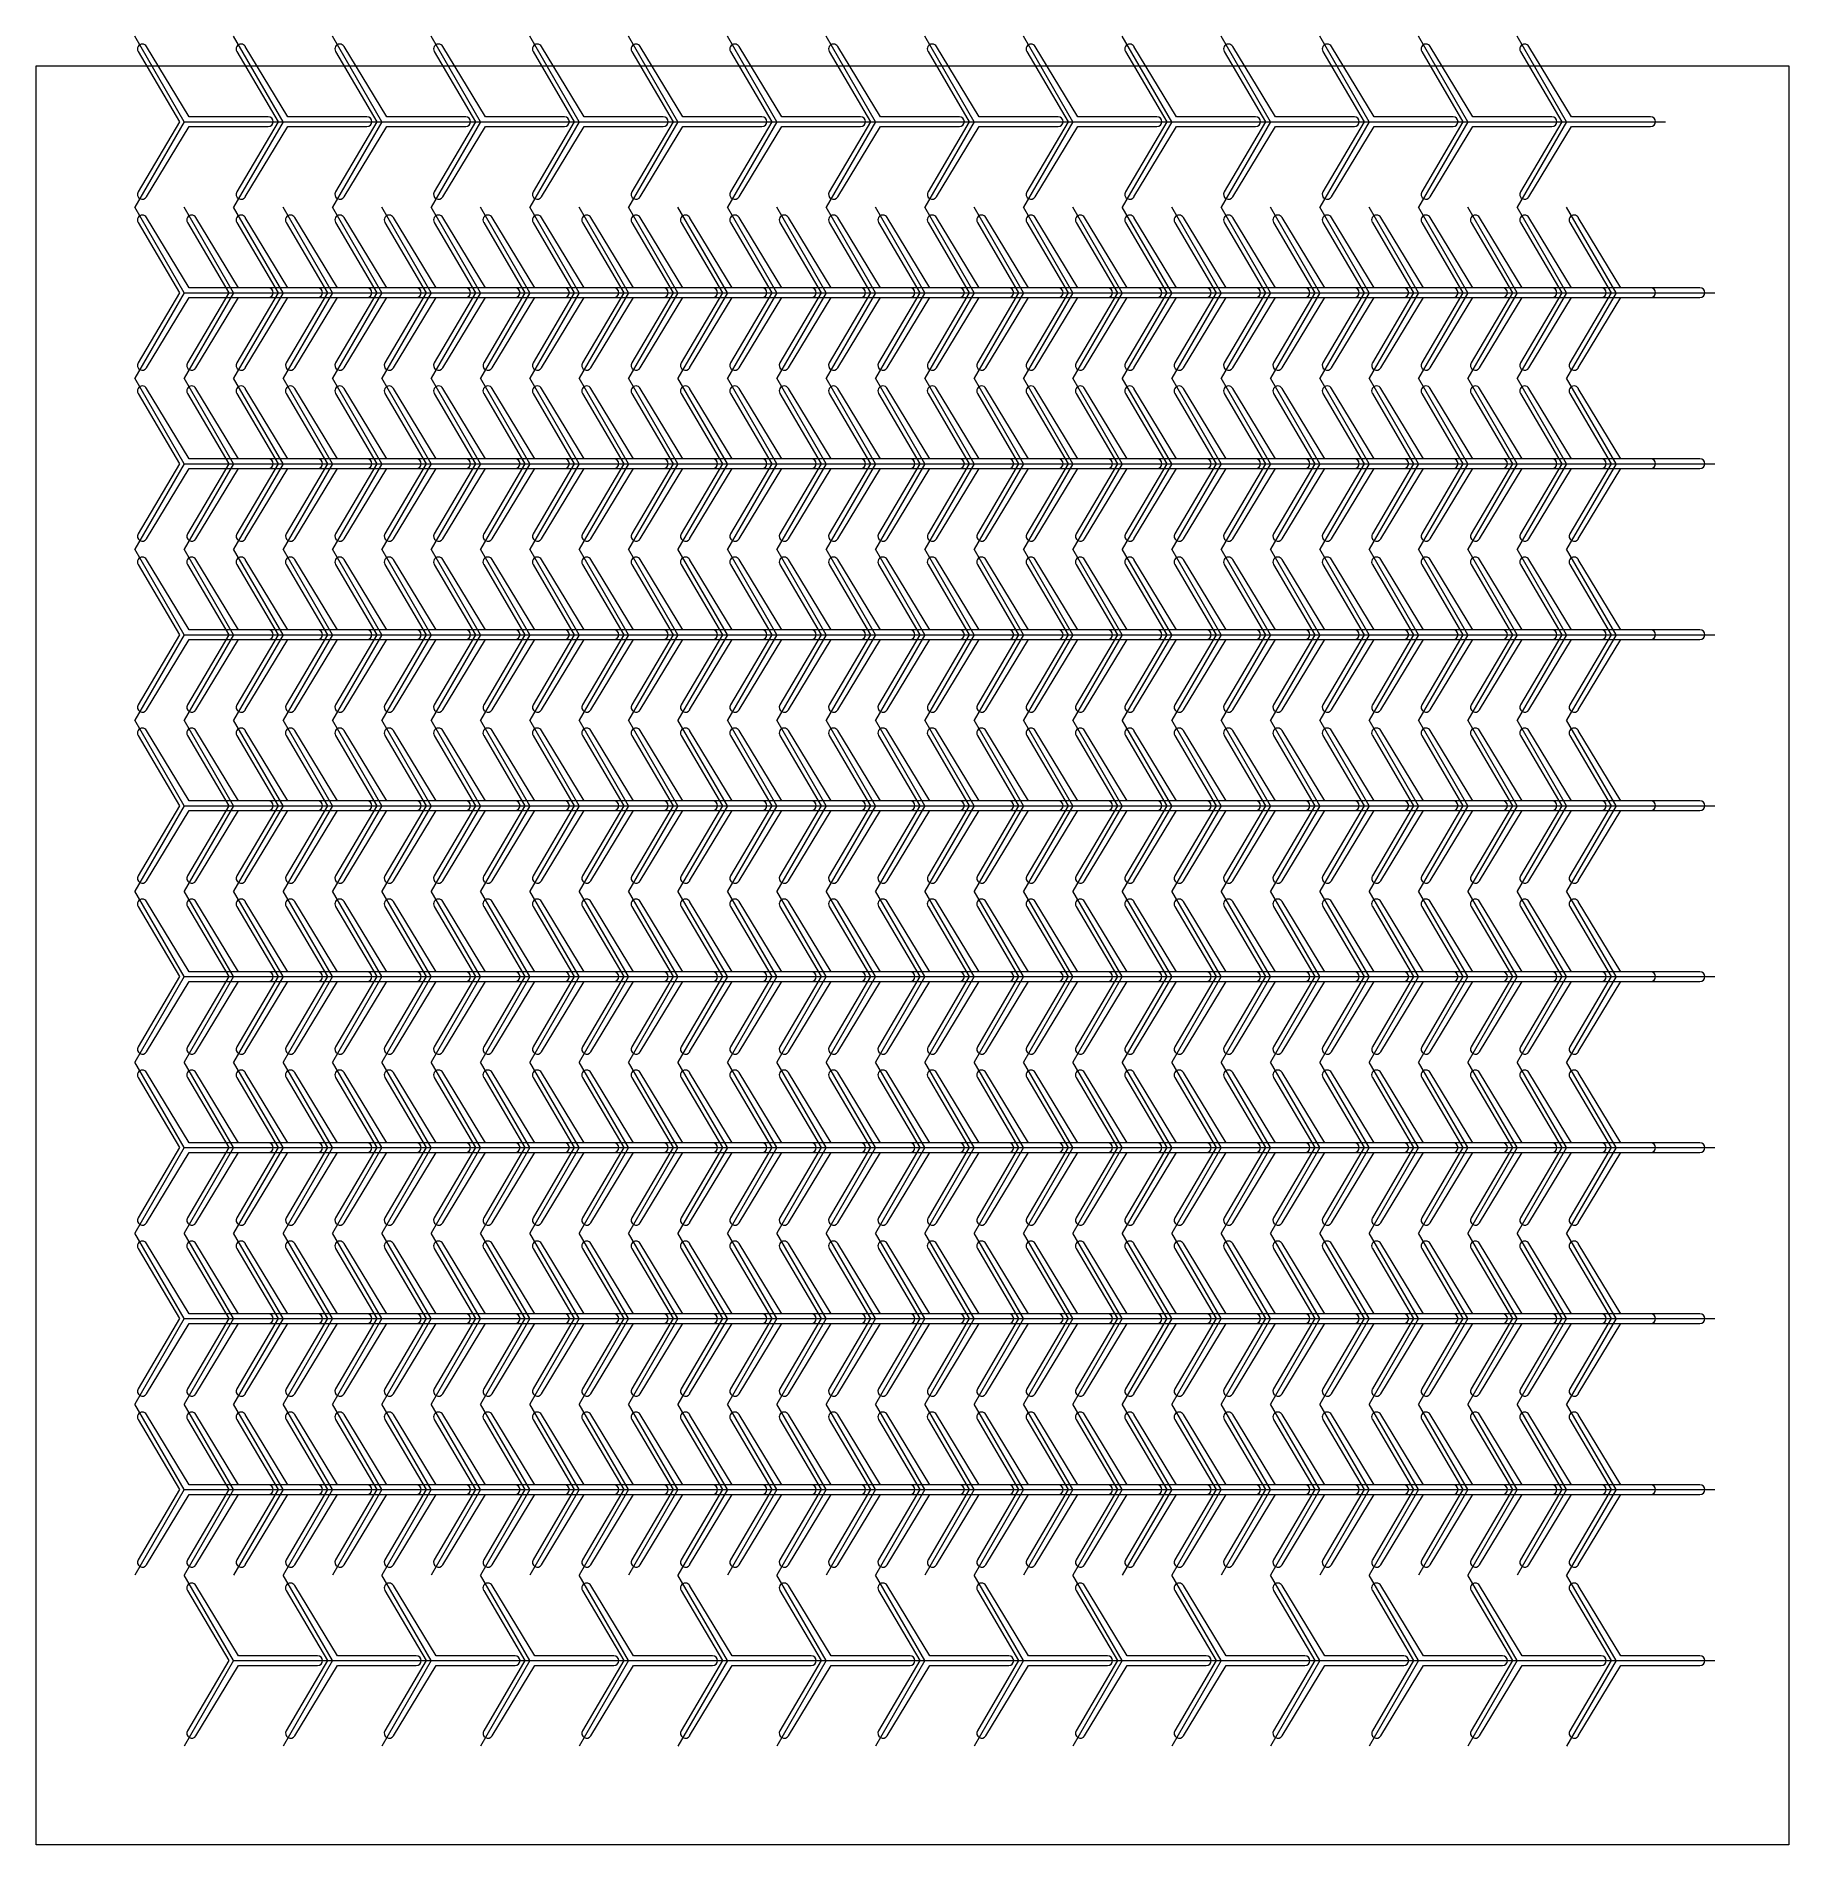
# Model space of a CAD drawing. Header units: metres. Extents: x 0 to 178, y 0 to 183.
import ezdxf

# ---------------------------------------------------------------- set-up
doc = ezdxf.new("R2010")
doc.units = ezdxf.units.M
doc.layers.add('TOP', color=1, linetype='Continuous', lineweight=0)

msp = doc.modelspace()

# ---------------------------------------------------------------- linework, layer by layer
at = {"layer": 'TOP'}
for p, q in [((15, 174.54), (10, 183.21)), ((25, 174.54), (20, 183.21)), ((35, 174.54), (30, 183.21)), ((45, 174.54), (40, 183.21)), ((55, 174.54), (50, 183.21)), ((65, 174.54), (60, 183.21)), ((75, 174.54), (70, 183.21)), ((85, 174.54), (80, 183.21)), ((95, 174.54), (90, 183.21)), ((105, 174.54), (100, 183.21)), ((115, 174.54), (110, 183.21)), ((125, 174.54), (120, 183.21)), ((135, 174.54), (130, 183.21)), ((145, 174.54), (140, 183.21)), ((155, 174.54), (150, 183.21)), ((10.32, 181.66), (14.5, 174.54)), ((15.5, 175.04), (11.18, 182.16)), ((20.32, 181.66), (24.5, 174.54)), ((25.5, 175.04), (21.18, 182.16)), ((30.32, 181.66), (34.5, 174.54)), ((35.5, 175.04), (31.18, 182.16)), ((40.32, 181.66), (44.5, 174.54)), ((45.5, 175.04), (41.18, 182.16)), ((50.32, 181.66), (54.5, 174.54)), ((55.5, 175.04), (51.18, 182.16)), ((60.32, 181.66), (64.5, 174.54)), ((65.5, 175.04), (61.18, 182.16)), ((70.32, 181.66), (74.5, 174.54)), ((75.5, 175.04), (71.18, 182.16)), ((80.32, 181.66), (84.5, 174.54)), ((85.5, 175.04), (81.18, 182.16)), ((90.32, 181.66), (94.5, 174.54)), ((95.5, 175.04), (91.18, 182.16)), ((100.32, 181.66), (104.5, 174.54)), ((105.5, 175.04), (101.18, 182.16)), ((110.32, 181.66), (114.5, 174.54)), ((115.5, 175.04), (111.18, 182.16)), ((120.32, 181.66), (124.5, 174.54)), ((125.5, 175.04), (121.18, 182.16)), ((130.32, 181.66), (134.5, 174.54)), ((135.5, 175.04), (131.18, 182.16)), ((140.32, 181.66), (144.5, 174.54)), ((145.5, 175.04), (141.18, 182.16)), ((150.32, 181.66), (154.5, 174.54)), ((155.5, 175.04), (151.18, 182.16)), ((0, 0), (0, 180.21)), ((0, 180.21), (177.5, 180.21)), ((177.5, 180.21), (177.5, 0)), ((15, 174.54), (10, 165.88)), ((14.5, 174.54), (10.32, 167.43)), ((15, 174.54), (25, 174.54)), ((23.5, 175.04), (15.5, 175.04)), ((25, 174.54), (20, 165.88)), ((24.5, 174.54), (20.32, 167.43)), ((25, 174.54), (35, 174.54)), ((33.5, 175.04), (25.5, 175.04)), ((35, 174.54), (30, 165.88)), ((34.5, 174.54), (30.32, 167.43)), ((35, 174.54), (45, 174.54)), ((43.5, 175.04), (35.5, 175.04)), ((45, 174.54), (40, 165.88)), ((44.5, 174.54), (40.32, 167.43)), ((45, 174.54), (55, 174.54)), ((53.5, 175.04), (45.5, 175.04)), ((55, 174.54), (50, 165.88)), ((54.5, 174.54), (50.32, 167.43)), ((55, 174.54), (65, 174.54)), ((63.5, 175.04), (55.5, 175.04)), ((65, 174.54), (60, 165.88)), ((64.5, 174.54), (60.32, 167.43)), ((65, 174.54), (75, 174.54)), ((73.5, 175.04), (65.5, 175.04)), ((75, 174.54), (70, 165.88)), ((74.5, 174.54), (70.32, 167.43)), ((75, 174.54), (85, 174.54)), ((83.5, 175.04), (75.5, 175.04)), ((85, 174.54), (80, 165.88)), ((84.5, 174.54), (80.32, 167.43)), ((85, 174.54), (95, 174.54)), ((93.5, 175.04), (85.5, 175.04)), ((95, 174.54), (90, 165.88)), ((94.5, 174.54), (90.32, 167.43)), ((95, 174.54), (105, 174.54)), ((103.5, 175.04), (95.5, 175.04)), ((105, 174.54), (100, 165.88)), ((104.5, 174.54), (100.32, 167.43)), ((105, 174.54), (115, 174.54)), ((113.5, 175.04), (105.5, 175.04)), ((115, 174.54), (110, 165.88)), ((114.5, 174.54), (110.32, 167.43)), ((115, 174.54), (125, 174.54)), ((123.5, 175.04), (115.5, 175.04)), ((125, 174.54), (120, 165.88)), ((124.5, 174.54), (120.32, 167.43)), ((125, 174.54), (135, 174.54)), ((133.5, 175.04), (125.5, 175.04)), ((135, 174.54), (130, 165.88)), ((134.5, 174.54), (130.32, 167.43)), ((135, 174.54), (145, 174.54)), ((143.5, 175.04), (135.5, 175.04)), ((145, 174.54), (140, 165.88)), ((144.5, 174.54), (140.32, 167.43)), ((145, 174.54), (155, 174.54)), ((153.5, 175.04), (145.5, 175.04)), ((155, 174.54), (150, 165.88)), ((154.5, 174.54), (150.32, 167.43)), ((155, 174.54), (165, 174.54)), ((163.5, 175.04), (155.5, 175.04)), ((11.18, 166.93), (15.5, 174.04)), ((15.5, 174.04), (23.5, 174.04)), ((21.18, 166.93), (25.5, 174.04)), ((25.5, 174.04), (33.5, 174.04)), ((31.18, 166.93), (35.5, 174.04)), ((35.5, 174.04), (43.5, 174.04)), ((41.18, 166.93), (45.5, 174.04)), ((45.5, 174.04), (53.5, 174.04)), ((51.18, 166.93), (55.5, 174.04)), ((55.5, 174.04), (63.5, 174.04)), ((61.18, 166.93), (65.5, 174.04)), ((65.5, 174.04), (73.5, 174.04)), ((71.18, 166.93), (75.5, 174.04)), ((75.5, 174.04), (83.5, 174.04)), ((81.18, 166.93), (85.5, 174.04)), ((85.5, 174.04), (93.5, 174.04)), ((91.18, 166.93), (95.5, 174.04)), ((95.5, 174.04), (103.5, 174.04)), ((101.18, 166.93), (105.5, 174.04)), ((105.5, 174.04), (113.5, 174.04)), ((111.18, 166.93), (115.5, 174.04)), ((115.5, 174.04), (123.5, 174.04)), ((121.18, 166.93), (125.5, 174.04)), ((125.5, 174.04), (133.5, 174.04)), ((131.18, 166.93), (135.5, 174.04)), ((135.5, 174.04), (143.5, 174.04)), ((141.18, 166.93), (145.5, 174.04)), ((145.5, 174.04), (153.5, 174.04)), ((151.18, 166.93), (155.5, 174.04)), ((155.5, 174.04), (163.5, 174.04)), ((15, 157.22), (10, 165.88)), ((20, 157.22), (15, 165.88)), ((25, 157.22), (20, 165.88)), ((30, 157.22), (25, 165.88)), ((35, 157.22), (30, 165.88)), ((40, 157.22), (35, 165.88)), ((45, 157.22), (40, 165.88)), ((50, 157.22), (45, 165.88)), ((55, 157.22), (50, 165.88)), ((60, 157.22), (55, 165.88)), ((65, 157.22), (60, 165.88)), ((70, 157.22), (65, 165.88)), ((75, 157.22), (70, 165.88)), ((80, 157.22), (75, 165.88)), ((85, 157.22), (80, 165.88)), ((90, 157.22), (85, 165.88)), ((95, 157.22), (90, 165.88)), ((100, 157.22), (95, 165.88)), ((105, 157.22), (100, 165.88)), ((110, 157.22), (105, 165.88)), ((115, 157.22), (110, 165.88)), ((120, 157.22), (115, 165.88)), ((125, 157.22), (120, 165.88)), ((130, 157.22), (125, 165.88)), ((135, 157.22), (130, 165.88)), ((140, 157.22), (135, 165.88)), ((145, 157.22), (140, 165.88)), ((150, 157.22), (145, 165.88)), ((155, 157.22), (150, 165.88)), ((160, 157.22), (155, 165.88)), ((10.32, 164.34), (14.5, 157.22)), ((15.5, 157.72), (11.18, 164.84)), ((15.32, 164.34), (19.5, 157.22)), ((20.5, 157.72), (16.18, 164.84)), ((20.32, 164.34), (24.5, 157.22)), ((25.5, 157.72), (21.18, 164.84)), ((25.32, 164.34), (29.5, 157.22)), ((30.5, 157.72), (26.18, 164.84)), ((30.32, 164.34), (34.5, 157.22)), ((35.5, 157.72), (31.18, 164.84)), ((35.32, 164.34), (39.5, 157.22)), ((40.5, 157.72), (36.18, 164.84)), ((40.32, 164.34), (44.5, 157.22)), ((45.5, 157.72), (41.18, 164.84)), ((45.32, 164.34), (49.5, 157.22)), ((50.5, 157.72), (46.18, 164.84)), ((50.32, 164.34), (54.5, 157.22)), ((55.5, 157.72), (51.18, 164.84)), ((55.32, 164.34), (59.5, 157.22)), ((60.5, 157.72), (56.18, 164.84)), ((60.32, 164.34), (64.5, 157.22)), ((65.5, 157.72), (61.18, 164.84)), ((65.32, 164.34), (69.5, 157.22)), ((70.5, 157.72), (66.18, 164.84)), ((70.32, 164.34), (74.5, 157.22)), ((75.5, 157.72), (71.18, 164.84)), ((75.32, 164.34), (79.5, 157.22)), ((80.5, 157.72), (76.18, 164.84)), ((80.32, 164.34), (84.5, 157.22)), ((85.5, 157.72), (81.18, 164.84)), ((85.32, 164.34), (89.5, 157.22)), ((90.5, 157.72), (86.18, 164.84)), ((90.32, 164.34), (94.5, 157.22)), ((95.5, 157.72), (91.18, 164.84)), ((95.32, 164.34), (99.5, 157.22)), ((100.5, 157.72), (96.18, 164.84)), ((100.32, 164.34), (104.5, 157.22)), ((105.5, 157.72), (101.18, 164.84)), ((105.32, 164.34), (109.5, 157.22)), ((110.5, 157.72), (106.18, 164.84)), ((110.32, 164.34), (114.5, 157.22)), ((115.5, 157.72), (111.18, 164.84)), ((115.32, 164.34), (119.5, 157.22)), ((120.5, 157.72), (116.18, 164.84)), ((120.32, 164.34), (124.5, 157.22)), ((125.5, 157.72), (121.18, 164.84)), ((125.32, 164.34), (129.5, 157.22)), ((130.5, 157.72), (126.18, 164.84)), ((130.32, 164.34), (134.5, 157.22)), ((135.5, 157.72), (131.18, 164.84)), ((135.32, 164.34), (139.5, 157.22)), ((140.5, 157.72), (136.18, 164.84)), ((140.32, 164.34), (144.5, 157.22)), ((145.5, 157.72), (141.18, 164.84)), ((145.32, 164.34), (149.5, 157.22)), ((150.5, 157.72), (146.18, 164.84)), ((150.32, 164.34), (154.5, 157.22)), ((155.5, 157.72), (151.18, 164.84)), ((155.32, 164.34), (159.5, 157.22)), ((160.5, 157.72), (156.18, 164.84)), ((23.5, 157.72), (15.5, 157.72)), ((28.5, 157.72), (20.5, 157.72)), ((33.5, 157.72), (25.5, 157.72)), ((38.5, 157.72), (30.5, 157.72)), ((43.5, 157.72), (35.5, 157.72)), ((48.5, 157.72), (40.5, 157.72)), ((53.5, 157.72), (45.5, 157.72)), ((58.5, 157.72), (50.5, 157.72)), ((63.5, 157.72), (55.5, 157.72)), ((68.5, 157.72), (60.5, 157.72)), ((73.5, 157.72), (65.5, 157.72)), ((78.5, 157.72), (70.5, 157.72)), ((83.5, 157.72), (75.5, 157.72)), ((88.5, 157.72), (80.5, 157.72)), ((93.5, 157.72), (85.5, 157.72)), ((98.5, 157.72), (90.5, 157.72)), ((103.5, 157.72), (95.5, 157.72)), ((108.5, 157.72), (100.5, 157.72)), ((113.5, 157.72), (105.5, 157.72)), ((118.5, 157.72), (110.5, 157.72)), ((123.5, 157.72), (115.5, 157.72)), ((128.5, 157.72), (120.5, 157.72)), ((133.5, 157.72), (125.5, 157.72)), ((138.5, 157.72), (130.5, 157.72)), ((143.5, 157.72), (135.5, 157.72)), ((148.5, 157.72), (140.5, 157.72)), ((153.5, 157.72), (145.5, 157.72)), ((158.5, 157.72), (150.5, 157.72)), ((163.5, 157.72), (155.5, 157.72)), ((168.5, 157.72), (160.5, 157.72)), ((15, 157.22), (10, 148.56)), ((14.5, 157.22), (10.32, 150.11)), ((11.18, 149.61), (15.5, 156.72)), ((15, 157.22), (25, 157.22)), ((20, 157.22), (15, 148.56)), ((19.5, 157.22), (15.32, 150.11)), ((15.5, 156.72), (23.5, 156.72)), ((16.18, 149.61), (20.5, 156.72)), ((20, 157.22), (30, 157.22)), ((25, 157.22), (20, 148.56)), ((24.5, 157.22), (20.32, 150.11)), ((20.5, 156.72), (28.5, 156.72)), ((21.18, 149.61), (25.5, 156.72)), ((25, 157.22), (35, 157.22)), ((30, 157.22), (25, 148.56)), ((29.5, 157.22), (25.32, 150.11)), ((25.5, 156.72), (33.5, 156.72)), ((26.18, 149.61), (30.5, 156.72)), ((30, 157.22), (40, 157.22)), ((35, 157.22), (30, 148.56)), ((34.5, 157.22), (30.32, 150.11)), ((30.5, 156.72), (38.5, 156.72)), ((31.18, 149.61), (35.5, 156.72)), ((35, 157.22), (45, 157.22)), ((40, 157.22), (35, 148.56)), ((39.5, 157.22), (35.32, 150.11)), ((35.5, 156.72), (43.5, 156.72)), ((36.18, 149.61), (40.5, 156.72)), ((40, 157.22), (50, 157.22)), ((45, 157.22), (40, 148.56)), ((44.5, 157.22), (40.32, 150.11)), ((40.5, 156.72), (48.5, 156.72)), ((41.18, 149.61), (45.5, 156.72)), ((45, 157.22), (55, 157.22)), ((50, 157.22), (45, 148.56)), ((49.5, 157.22), (45.32, 150.11)), ((45.5, 156.72), (53.5, 156.72)), ((46.18, 149.61), (50.5, 156.72)), ((50, 157.22), (60, 157.22)), ((55, 157.22), (50, 148.56)), ((54.5, 157.22), (50.32, 150.11)), ((50.5, 156.72), (58.5, 156.72)), ((51.18, 149.61), (55.5, 156.72)), ((55, 157.22), (65, 157.22)), ((60, 157.22), (55, 148.56)), ((59.5, 157.22), (55.32, 150.11)), ((55.5, 156.72), (63.5, 156.72)), ((56.18, 149.61), (60.5, 156.72)), ((60, 157.22), (70, 157.22)), ((65, 157.22), (60, 148.56)), ((64.5, 157.22), (60.32, 150.11)), ((60.5, 156.72), (68.5, 156.72)), ((61.18, 149.61), (65.5, 156.72)), ((65, 157.22), (75, 157.22)), ((70, 157.22), (65, 148.56)), ((69.5, 157.22), (65.32, 150.11)), ((65.5, 156.72), (73.5, 156.72)), ((66.18, 149.61), (70.5, 156.72)), ((70, 157.22), (80, 157.22)), ((75, 157.22), (70, 148.56)), ((74.5, 157.22), (70.32, 150.11)), ((70.5, 156.72), (78.5, 156.72)), ((71.18, 149.61), (75.5, 156.72)), ((75, 157.22), (85, 157.22)), ((80, 157.22), (75, 148.56)), ((79.5, 157.22), (75.32, 150.11)), ((75.5, 156.72), (83.5, 156.72)), ((76.18, 149.61), (80.5, 156.72)), ((80, 157.22), (90, 157.22)), ((85, 157.22), (80, 148.56)), ((84.5, 157.22), (80.32, 150.11)), ((80.5, 156.72), (88.5, 156.72)), ((81.18, 149.61), (85.5, 156.72)), ((85, 157.22), (95, 157.22)), ((90, 157.22), (85, 148.56)), ((89.5, 157.22), (85.32, 150.11)), ((85.5, 156.72), (93.5, 156.72)), ((86.18, 149.61), (90.5, 156.72)), ((90, 157.22), (100, 157.22)), ((95, 157.22), (90, 148.56)), ((94.5, 157.22), (90.32, 150.11)), ((90.5, 156.72), (98.5, 156.72)), ((91.18, 149.61), (95.5, 156.72)), ((95, 157.22), (105, 157.22)), ((100, 157.22), (95, 148.56)), ((99.5, 157.22), (95.32, 150.11)), ((95.5, 156.72), (103.5, 156.72)), ((96.18, 149.61), (100.5, 156.72)), ((100, 157.22), (110, 157.22)), ((105, 157.22), (100, 148.56)), ((104.5, 157.22), (100.32, 150.11)), ((100.5, 156.72), (108.5, 156.72)), ((101.18, 149.61), (105.5, 156.72)), ((105, 157.22), (115, 157.22)), ((110, 157.22), (105, 148.56)), ((109.5, 157.22), (105.32, 150.11)), ((105.5, 156.72), (113.5, 156.72)), ((106.18, 149.61), (110.5, 156.72)), ((110, 157.22), (120, 157.22)), ((115, 157.22), (110, 148.56)), ((114.5, 157.22), (110.32, 150.11)), ((110.5, 156.72), (118.5, 156.72)), ((111.18, 149.61), (115.5, 156.72)), ((115, 157.22), (125, 157.22)), ((120, 157.22), (115, 148.56)), ((119.5, 157.22), (115.32, 150.11)), ((115.5, 156.72), (123.5, 156.72)), ((116.18, 149.61), (120.5, 156.72)), ((120, 157.22), (130, 157.22)), ((125, 157.22), (120, 148.56)), ((124.5, 157.22), (120.32, 150.11)), ((120.5, 156.72), (128.5, 156.72)), ((121.18, 149.61), (125.5, 156.72)), ((125, 157.22), (135, 157.22)), ((130, 157.22), (125, 148.56)), ((129.5, 157.22), (125.32, 150.11)), ((125.5, 156.72), (133.5, 156.72)), ((126.18, 149.61), (130.5, 156.72)), ((130, 157.22), (140, 157.22)), ((135, 157.22), (130, 148.56)), ((134.5, 157.22), (130.32, 150.11)), ((130.5, 156.72), (138.5, 156.72)), ((131.18, 149.61), (135.5, 156.72)), ((135, 157.22), (145, 157.22)), ((140, 157.22), (135, 148.56)), ((139.5, 157.22), (135.32, 150.11)), ((135.5, 156.72), (143.5, 156.72)), ((136.18, 149.61), (140.5, 156.72)), ((140, 157.22), (150, 157.22)), ((145, 157.22), (140, 148.56)), ((144.5, 157.22), (140.32, 150.11)), ((140.5, 156.72), (148.5, 156.72)), ((141.18, 149.61), (145.5, 156.72)), ((145, 157.22), (155, 157.22)), ((150, 157.22), (145, 148.56)), ((149.5, 157.22), (145.32, 150.11)), ((145.5, 156.72), (153.5, 156.72)), ((146.18, 149.61), (150.5, 156.72)), ((150, 157.22), (160, 157.22)), ((155, 157.22), (150, 148.56)), ((154.5, 157.22), (150.32, 150.11)), ((150.5, 156.72), (158.5, 156.72)), ((151.18, 149.61), (155.5, 156.72)), ((155, 157.22), (165, 157.22)), ((160, 157.22), (155, 148.56)), ((159.5, 157.22), (155.32, 150.11)), ((155.5, 156.72), (163.5, 156.72)), ((156.18, 149.61), (160.5, 156.72)), ((160, 157.22), (170, 157.22)), ((160.5, 156.72), (168.5, 156.72)), ((15, 139.9), (10, 148.56)), ((20, 139.9), (15, 148.56)), ((25, 139.9), (20, 148.56)), ((30, 139.9), (25, 148.56)), ((35, 139.9), (30, 148.56)), ((40, 139.9), (35, 148.56)), ((45, 139.9), (40, 148.56)), ((50, 139.9), (45, 148.56)), ((55, 139.9), (50, 148.56)), ((60, 139.9), (55, 148.56)), ((65, 139.9), (60, 148.56)), ((70, 139.9), (65, 148.56)), ((75, 139.9), (70, 148.56)), ((80, 139.9), (75, 148.56)), ((85, 139.9), (80, 148.56)), ((90, 139.9), (85, 148.56)), ((95, 139.9), (90, 148.56)), ((100, 139.9), (95, 148.56)), ((105, 139.9), (100, 148.56)), ((110, 139.9), (105, 148.56)), ((115, 139.9), (110, 148.56)), ((120, 139.9), (115, 148.56)), ((125, 139.9), (120, 148.56)), ((130, 139.9), (125, 148.56)), ((135, 139.9), (130, 148.56)), ((140, 139.9), (135, 148.56)), ((145, 139.9), (140, 148.56)), ((150, 139.9), (145, 148.56)), ((155, 139.9), (150, 148.56)), ((160, 139.9), (155, 148.56)), ((10.32, 147.02), (14.5, 139.9)), ((15.5, 140.4), (11.18, 147.52)), ((15.32, 147.02), (19.5, 139.9)), ((20.5, 140.4), (16.18, 147.52)), ((20.32, 147.02), (24.5, 139.9)), ((25.5, 140.4), (21.18, 147.52)), ((25.32, 147.02), (29.5, 139.9)), ((30.5, 140.4), (26.18, 147.52)), ((30.32, 147.02), (34.5, 139.9)), ((35.5, 140.4), (31.18, 147.52)), ((35.32, 147.02), (39.5, 139.9)), ((40.5, 140.4), (36.18, 147.52)), ((40.32, 147.02), (44.5, 139.9)), ((45.5, 140.4), (41.18, 147.52)), ((45.32, 147.02), (49.5, 139.9)), ((50.5, 140.4), (46.18, 147.52)), ((50.32, 147.02), (54.5, 139.9)), ((55.5, 140.4), (51.18, 147.52)), ((55.32, 147.02), (59.5, 139.9)), ((60.5, 140.4), (56.18, 147.52)), ((60.32, 147.02), (64.5, 139.9)), ((65.5, 140.4), (61.18, 147.52)), ((65.32, 147.02), (69.5, 139.9)), ((70.5, 140.4), (66.18, 147.52)), ((70.32, 147.02), (74.5, 139.9)), ((75.5, 140.4), (71.18, 147.52)), ((75.32, 147.02), (79.5, 139.9)), ((80.5, 140.4), (76.18, 147.52)), ((80.32, 147.02), (84.5, 139.9)), ((85.5, 140.4), (81.18, 147.52)), ((85.32, 147.02), (89.5, 139.9)), ((90.5, 140.4), (86.18, 147.52)), ((90.32, 147.02), (94.5, 139.9)), ((95.5, 140.4), (91.18, 147.52)), ((95.32, 147.02), (99.5, 139.9)), ((100.5, 140.4), (96.18, 147.52)), ((100.32, 147.02), (104.5, 139.9)), ((105.5, 140.4), (101.18, 147.52)), ((105.32, 147.02), (109.5, 139.9)), ((110.5, 140.4), (106.18, 147.52)), ((110.32, 147.02), (114.5, 139.9)), ((115.5, 140.4), (111.18, 147.52)), ((115.32, 147.02), (119.5, 139.9)), ((120.5, 140.4), (116.18, 147.52)), ((120.32, 147.02), (124.5, 139.9)), ((125.5, 140.4), (121.18, 147.52)), ((125.32, 147.02), (129.5, 139.9)), ((130.5, 140.4), (126.18, 147.52)), ((130.32, 147.02), (134.5, 139.9)), ((135.5, 140.4), (131.18, 147.52)), ((135.32, 147.02), (139.5, 139.9)), ((140.5, 140.4), (136.18, 147.52)), ((140.32, 147.02), (144.5, 139.9)), ((145.5, 140.4), (141.18, 147.52)), ((145.32, 147.02), (149.5, 139.9)), ((150.5, 140.4), (146.18, 147.52)), ((150.32, 147.02), (154.5, 139.9)), ((155.5, 140.4), (151.18, 147.52)), ((155.32, 147.02), (159.5, 139.9)), ((160.5, 140.4), (156.18, 147.52)), ((15, 139.9), (10, 131.24)), ((14.5, 139.9), (10.32, 132.79)), ((11.18, 132.29), (15.5, 139.4)), ((15, 139.9), (25, 139.9)), ((20, 139.9), (15, 131.24)), ((19.5, 139.9), (15.32, 132.79)), ((23.5, 140.4), (15.5, 140.4)), ((15.5, 139.4), (23.5, 139.4)), ((16.18, 132.29), (20.5, 139.4)), ((20, 139.9), (30, 139.9)), ((25, 139.9), (20, 131.24)), ((24.5, 139.9), (20.32, 132.79)), ((28.5, 140.4), (20.5, 140.4)), ((20.5, 139.4), (28.5, 139.4)), ((21.18, 132.29), (25.5, 139.4)), ((25, 139.9), (35, 139.9)), ((30, 139.9), (25, 131.24)), ((29.5, 139.9), (25.32, 132.79)), ((33.5, 140.4), (25.5, 140.4)), ((25.5, 139.4), (33.5, 139.4)), ((26.18, 132.29), (30.5, 139.4)), ((30, 139.9), (40, 139.9)), ((35, 139.9), (30, 131.24)), ((34.5, 139.9), (30.32, 132.79)), ((38.5, 140.4), (30.5, 140.4)), ((30.5, 139.4), (38.5, 139.4)), ((31.18, 132.29), (35.5, 139.4)), ((35, 139.9), (45, 139.9)), ((40, 139.9), (35, 131.24)), ((39.5, 139.9), (35.32, 132.79)), ((43.5, 140.4), (35.5, 140.4)), ((35.5, 139.4), (43.5, 139.4)), ((36.18, 132.29), (40.5, 139.4)), ((40, 139.9), (50, 139.9)), ((45, 139.9), (40, 131.24)), ((44.5, 139.9), (40.32, 132.79)), ((48.5, 140.4), (40.5, 140.4)), ((40.5, 139.4), (48.5, 139.4)), ((41.18, 132.29), (45.5, 139.4)), ((45, 139.9), (55, 139.9)), ((50, 139.9), (45, 131.24)), ((49.5, 139.9), (45.32, 132.79)), ((53.5, 140.4), (45.5, 140.4)), ((45.5, 139.4), (53.5, 139.4)), ((46.18, 132.29), (50.5, 139.4)), ((50, 139.9), (60, 139.9)), ((55, 139.9), (50, 131.24)), ((54.5, 139.9), (50.32, 132.79)), ((58.5, 140.4), (50.5, 140.4)), ((50.5, 139.4), (58.5, 139.4)), ((51.18, 132.29), (55.5, 139.4)), ((55, 139.9), (65, 139.9)), ((60, 139.9), (55, 131.24)), ((59.5, 139.9), (55.32, 132.79)), ((63.5, 140.4), (55.5, 140.4)), ((55.5, 139.4), (63.5, 139.4)), ((56.18, 132.29), (60.5, 139.4)), ((60, 139.9), (70, 139.9)), ((65, 139.9), (60, 131.24)), ((64.5, 139.9), (60.32, 132.79)), ((68.5, 140.4), (60.5, 140.4)), ((60.5, 139.4), (68.5, 139.4)), ((61.18, 132.29), (65.5, 139.4)), ((65, 139.9), (75, 139.9)), ((70, 139.9), (65, 131.24)), ((69.5, 139.9), (65.32, 132.79)), ((73.5, 140.4), (65.5, 140.4)), ((65.5, 139.4), (73.5, 139.4)), ((66.18, 132.29), (70.5, 139.4)), ((70, 139.9), (80, 139.9)), ((75, 139.9), (70, 131.24)), ((74.5, 139.9), (70.32, 132.79)), ((78.5, 140.4), (70.5, 140.4)), ((70.5, 139.4), (78.5, 139.4)), ((71.18, 132.29), (75.5, 139.4)), ((75, 139.9), (85, 139.9)), ((80, 139.9), (75, 131.24)), ((79.5, 139.9), (75.32, 132.79)), ((83.5, 140.4), (75.5, 140.4)), ((75.5, 139.4), (83.5, 139.4)), ((76.18, 132.29), (80.5, 139.4)), ((80, 139.9), (90, 139.9)), ((85, 139.9), (80, 131.24)), ((84.5, 139.9), (80.32, 132.79)), ((88.5, 140.4), (80.5, 140.4)), ((80.5, 139.4), (88.5, 139.4)), ((81.18, 132.29), (85.5, 139.4)), ((85, 139.9), (95, 139.9)), ((90, 139.9), (85, 131.24)), ((89.5, 139.9), (85.32, 132.79)), ((93.5, 140.4), (85.5, 140.4)), ((85.5, 139.4), (93.5, 139.4)), ((86.18, 132.29), (90.5, 139.4)), ((90, 139.9), (100, 139.9)), ((95, 139.9), (90, 131.24)), ((94.5, 139.9), (90.32, 132.79)), ((98.5, 140.4), (90.5, 140.4)), ((90.5, 139.4), (98.5, 139.4)), ((91.18, 132.29), (95.5, 139.4)), ((95, 139.9), (105, 139.9)), ((100, 139.9), (95, 131.24)), ((99.5, 139.9), (95.32, 132.79)), ((103.5, 140.4), (95.5, 140.4)), ((95.5, 139.4), (103.5, 139.4)), ((96.18, 132.29), (100.5, 139.4)), ((100, 139.9), (110, 139.9)), ((105, 139.9), (100, 131.24)), ((104.5, 139.9), (100.32, 132.79)), ((108.5, 140.4), (100.5, 140.4)), ((100.5, 139.4), (108.5, 139.4)), ((101.18, 132.29), (105.5, 139.4)), ((105, 139.9), (115, 139.9)), ((110, 139.9), (105, 131.24)), ((109.5, 139.9), (105.32, 132.79)), ((113.5, 140.4), (105.5, 140.4)), ((105.5, 139.4), (113.5, 139.4)), ((106.18, 132.29), (110.5, 139.4)), ((110, 139.9), (120, 139.9)), ((115, 139.9), (110, 131.24)), ((114.5, 139.9), (110.32, 132.79)), ((118.5, 140.4), (110.5, 140.4)), ((110.5, 139.4), (118.5, 139.4)), ((111.18, 132.29), (115.5, 139.4)), ((115, 139.9), (125, 139.9)), ((120, 139.9), (115, 131.24)), ((119.5, 139.9), (115.32, 132.79)), ((123.5, 140.4), (115.5, 140.4)), ((115.5, 139.4), (123.5, 139.4)), ((116.18, 132.29), (120.5, 139.4)), ((120, 139.9), (130, 139.9)), ((125, 139.9), (120, 131.24)), ((124.5, 139.9), (120.32, 132.79)), ((128.5, 140.4), (120.5, 140.4)), ((120.5, 139.4), (128.5, 139.4)), ((121.18, 132.29), (125.5, 139.4)), ((125, 139.9), (135, 139.9)), ((130, 139.9), (125, 131.24)), ((129.5, 139.9), (125.32, 132.79)), ((133.5, 140.4), (125.5, 140.4)), ((125.5, 139.4), (133.5, 139.4)), ((126.18, 132.29), (130.5, 139.4)), ((130, 139.9), (140, 139.9)), ((135, 139.9), (130, 131.24)), ((134.5, 139.9), (130.32, 132.79)), ((138.5, 140.4), (130.5, 140.4)), ((130.5, 139.4), (138.5, 139.4)), ((131.18, 132.29), (135.5, 139.4)), ((135, 139.9), (145, 139.9)), ((140, 139.9), (135, 131.24)), ((139.5, 139.9), (135.32, 132.79)), ((143.5, 140.4), (135.5, 140.4)), ((135.5, 139.4), (143.5, 139.4)), ((136.18, 132.29), (140.5, 139.4)), ((140, 139.9), (150, 139.9)), ((145, 139.9), (140, 131.24)), ((144.5, 139.9), (140.32, 132.79)), ((148.5, 140.4), (140.5, 140.4)), ((140.5, 139.4), (148.5, 139.4)), ((141.18, 132.29), (145.5, 139.4)), ((145, 139.9), (155, 139.9)), ((150, 139.9), (145, 131.24)), ((149.5, 139.9), (145.32, 132.79)), ((153.5, 140.4), (145.5, 140.4)), ((145.5, 139.4), (153.5, 139.4)), ((146.18, 132.29), (150.5, 139.4)), ((150, 139.9), (160, 139.9)), ((155, 139.9), (150, 131.24)), ((154.5, 139.9), (150.32, 132.79)), ((158.5, 140.4), (150.5, 140.4)), ((150.5, 139.4), (158.5, 139.4)), ((151.18, 132.29), (155.5, 139.4)), ((155, 139.9), (165, 139.9)), ((160, 139.9), (155, 131.24)), ((159.5, 139.9), (155.32, 132.79)), ((163.5, 140.4), (155.5, 140.4)), ((155.5, 139.4), (163.5, 139.4)), ((156.18, 132.29), (160.5, 139.4)), ((160, 139.9), (170, 139.9)), ((168.5, 140.4), (160.5, 140.4)), ((160.5, 139.4), (168.5, 139.4)), ((15, 122.58), (10, 131.24)), ((15.5, 123.08), (11.18, 130.19)), ((20, 122.58), (15, 131.24)), ((20.5, 123.08), (16.18, 130.19)), ((25, 122.58), (20, 131.24)), ((25.5, 123.08), (21.18, 130.19)), ((30, 122.58), (25, 131.24)), ((30.5, 123.08), (26.18, 130.19)), ((35, 122.58), (30, 131.24)), ((35.5, 123.08), (31.18, 130.19)), ((40, 122.58), (35, 131.24)), ((40.5, 123.08), (36.18, 130.19)), ((45, 122.58), (40, 131.24)), ((45.5, 123.08), (41.18, 130.19)), ((50, 122.58), (45, 131.24)), ((50.5, 123.08), (46.18, 130.19)), ((55, 122.58), (50, 131.24)), ((55.5, 123.08), (51.18, 130.19)), ((60, 122.58), (55, 131.24)), ((60.5, 123.08), (56.18, 130.19)), ((65, 122.58), (60, 131.24)), ((65.5, 123.08), (61.18, 130.19)), ((70, 122.58), (65, 131.24)), ((70.5, 123.08), (66.18, 130.19)), ((75, 122.58), (70, 131.24)), ((75.5, 123.08), (71.18, 130.19)), ((80, 122.58), (75, 131.24)), ((80.5, 123.08), (76.18, 130.19)), ((85, 122.58), (80, 131.24)), ((85.5, 123.08), (81.18, 130.19)), ((90, 122.58), (85, 131.24)), ((90.5, 123.08), (86.18, 130.19)), ((95, 122.58), (90, 131.24)), ((95.5, 123.08), (91.18, 130.19)), ((100, 122.58), (95, 131.24)), ((100.5, 123.08), (96.18, 130.19)), ((105, 122.58), (100, 131.24)), ((105.5, 123.08), (101.18, 130.19)), ((110, 122.58), (105, 131.24)), ((110.5, 123.08), (106.18, 130.19)), ((115, 122.58), (110, 131.24)), ((115.5, 123.08), (111.18, 130.19)), ((120, 122.58), (115, 131.24)), ((120.5, 123.08), (116.18, 130.19)), ((125, 122.58), (120, 131.24)), ((125.5, 123.08), (121.18, 130.19)), ((130, 122.58), (125, 131.24)), ((130.5, 123.08), (126.18, 130.19)), ((135, 122.58), (130, 131.24)), ((135.5, 123.08), (131.18, 130.19)), ((140, 122.58), (135, 131.24)), ((140.5, 123.08), (136.18, 130.19)), ((145, 122.58), (140, 131.24)), ((145.5, 123.08), (141.18, 130.19)), ((150, 122.58), (145, 131.24)), ((150.5, 123.08), (146.18, 130.19)), ((155, 122.58), (150, 131.24)), ((155.5, 123.08), (151.18, 130.19)), ((160, 122.58), (155, 131.24)), ((160.5, 123.08), (156.18, 130.19)), ((10.32, 129.69), (14.5, 122.58)), ((15.32, 129.69), (19.5, 122.58)), ((20.32, 129.69), (24.5, 122.58)), ((25.32, 129.69), (29.5, 122.58)), ((30.32, 129.69), (34.5, 122.58)), ((35.32, 129.69), (39.5, 122.58)), ((40.32, 129.69), (44.5, 122.58)), ((45.32, 129.69), (49.5, 122.58)), ((50.32, 129.69), (54.5, 122.58)), ((55.32, 129.69), (59.5, 122.58)), ((60.32, 129.69), (64.5, 122.58)), ((65.32, 129.69), (69.5, 122.58)), ((70.32, 129.69), (74.5, 122.58)), ((75.32, 129.69), (79.5, 122.58)), ((80.32, 129.69), (84.5, 122.58)), ((85.32, 129.69), (89.5, 122.58)), ((90.32, 129.69), (94.5, 122.58)), ((95.32, 129.69), (99.5, 122.58)), ((100.32, 129.69), (104.5, 122.58)), ((105.32, 129.69), (109.5, 122.58)), ((110.32, 129.69), (114.5, 122.58)), ((115.32, 129.69), (119.5, 122.58)), ((120.32, 129.69), (124.5, 122.58)), ((125.32, 129.69), (129.5, 122.58)), ((130.32, 129.69), (134.5, 122.58)), ((135.32, 129.69), (139.5, 122.58)), ((140.32, 129.69), (144.5, 122.58)), ((145.32, 129.69), (149.5, 122.58)), ((150.32, 129.69), (154.5, 122.58)), ((155.32, 129.69), (159.5, 122.58)), ((23.5, 123.08), (15.5, 123.08)), ((28.5, 123.08), (20.5, 123.08)), ((33.5, 123.08), (25.5, 123.08)), ((38.5, 123.08), (30.5, 123.08)), ((43.5, 123.08), (35.5, 123.08)), ((48.5, 123.08), (40.5, 123.08)), ((53.5, 123.08), (45.5, 123.08)), ((58.5, 123.08), (50.5, 123.08)), ((63.5, 123.08), (55.5, 123.08)), ((68.5, 123.08), (60.5, 123.08)), ((73.5, 123.08), (65.5, 123.08)), ((78.5, 123.08), (70.5, 123.08)), ((83.5, 123.08), (75.5, 123.08)), ((88.5, 123.08), (80.5, 123.08)), ((93.5, 123.08), (85.5, 123.08)), ((98.5, 123.08), (90.5, 123.08)), ((103.5, 123.08), (95.5, 123.08)), ((108.5, 123.08), (100.5, 123.08)), ((113.5, 123.08), (105.5, 123.08)), ((118.5, 123.08), (110.5, 123.08)), ((123.5, 123.08), (115.5, 123.08)), ((128.5, 123.08), (120.5, 123.08)), ((133.5, 123.08), (125.5, 123.08)), ((138.5, 123.08), (130.5, 123.08)), ((143.5, 123.08), (135.5, 123.08)), ((148.5, 123.08), (140.5, 123.08)), ((153.5, 123.08), (145.5, 123.08)), ((158.5, 123.08), (150.5, 123.08)), ((163.5, 123.08), (155.5, 123.08)), ((168.5, 123.08), (160.5, 123.08)), ((15, 122.58), (10, 113.92)), ((14.5, 122.58), (10.32, 115.47)), ((11.18, 114.97), (15.5, 122.08)), ((15, 122.58), (25, 122.58)), ((20, 122.58), (15, 113.92)), ((19.5, 122.58), (15.32, 115.47)), ((15.5, 122.08), (23.5, 122.08)), ((16.18, 114.97), (20.5, 122.08)), ((20, 122.58), (30, 122.58)), ((25, 122.58), (20, 113.92)), ((24.5, 122.58), (20.32, 115.47)), ((20.5, 122.08), (28.5, 122.08)), ((21.18, 114.97), (25.5, 122.08)), ((25, 122.58), (35, 122.58)), ((30, 122.58), (25, 113.92)), ((29.5, 122.58), (25.32, 115.47)), ((25.5, 122.08), (33.5, 122.08)), ((26.18, 114.97), (30.5, 122.08)), ((30, 122.58), (40, 122.58)), ((35, 122.58), (30, 113.92)), ((34.5, 122.58), (30.32, 115.47)), ((30.5, 122.08), (38.5, 122.08)), ((31.18, 114.97), (35.5, 122.08)), ((35, 122.58), (45, 122.58)), ((40, 122.58), (35, 113.92)), ((39.5, 122.58), (35.32, 115.47)), ((35.5, 122.08), (43.5, 122.08)), ((36.18, 114.97), (40.5, 122.08)), ((40, 122.58), (50, 122.58)), ((45, 122.58), (40, 113.92)), ((44.5, 122.58), (40.32, 115.47)), ((40.5, 122.08), (48.5, 122.08)), ((41.18, 114.97), (45.5, 122.08)), ((45, 122.58), (55, 122.58)), ((50, 122.58), (45, 113.92)), ((49.5, 122.58), (45.32, 115.47)), ((45.5, 122.08), (53.5, 122.08)), ((46.18, 114.97), (50.5, 122.08)), ((50, 122.58), (60, 122.58)), ((55, 122.58), (50, 113.92)), ((54.5, 122.58), (50.32, 115.47)), ((50.5, 122.08), (58.5, 122.08)), ((51.18, 114.97), (55.5, 122.08)), ((55, 122.58), (65, 122.58)), ((60, 122.58), (55, 113.92)), ((59.5, 122.58), (55.32, 115.47)), ((55.5, 122.08), (63.5, 122.08)), ((56.18, 114.97), (60.5, 122.08)), ((60, 122.58), (70, 122.58)), ((65, 122.58), (60, 113.92)), ((64.5, 122.58), (60.32, 115.47)), ((60.5, 122.08), (68.5, 122.08)), ((61.18, 114.97), (65.5, 122.08)), ((65, 122.58), (75, 122.58)), ((70, 122.58), (65, 113.92)), ((69.5, 122.58), (65.32, 115.47)), ((65.5, 122.08), (73.5, 122.08)), ((66.18, 114.97), (70.5, 122.08)), ((70, 122.58), (80, 122.58)), ((75, 122.58), (70, 113.92)), ((74.5, 122.58), (70.32, 115.47)), ((70.5, 122.08), (78.5, 122.08)), ((71.18, 114.97), (75.5, 122.08)), ((75, 122.58), (85, 122.58)), ((80, 122.58), (75, 113.92)), ((79.5, 122.58), (75.32, 115.47)), ((75.5, 122.08), (83.5, 122.08)), ((76.18, 114.97), (80.5, 122.08)), ((80, 122.58), (90, 122.58)), ((85, 122.58), (80, 113.92)), ((84.5, 122.58), (80.32, 115.47)), ((80.5, 122.08), (88.5, 122.08)), ((81.18, 114.97), (85.5, 122.08)), ((85, 122.58), (95, 122.58)), ((90, 122.58), (85, 113.92)), ((89.5, 122.58), (85.32, 115.47)), ((85.5, 122.08), (93.5, 122.08)), ((86.18, 114.97), (90.5, 122.08)), ((90, 122.58), (100, 122.58)), ((95, 122.58), (90, 113.92)), ((94.5, 122.58), (90.32, 115.47)), ((90.5, 122.08), (98.5, 122.08)), ((91.18, 114.97), (95.5, 122.08)), ((95, 122.58), (105, 122.58)), ((100, 122.58), (95, 113.92)), ((99.5, 122.58), (95.32, 115.47)), ((95.5, 122.08), (103.5, 122.08)), ((96.18, 114.97), (100.5, 122.08)), ((100, 122.58), (110, 122.58)), ((105, 122.58), (100, 113.92)), ((104.5, 122.58), (100.32, 115.47)), ((100.5, 122.08), (108.5, 122.08)), ((101.18, 114.97), (105.5, 122.08)), ((105, 122.58), (115, 122.58)), ((110, 122.58), (105, 113.92)), ((109.5, 122.58), (105.32, 115.47)), ((105.5, 122.08), (113.5, 122.08)), ((106.18, 114.97), (110.5, 122.08)), ((110, 122.58), (120, 122.58)), ((115, 122.58), (110, 113.92)), ((114.5, 122.58), (110.32, 115.47)), ((110.5, 122.08), (118.5, 122.08)), ((111.18, 114.97), (115.5, 122.08)), ((115, 122.58), (125, 122.58)), ((120, 122.58), (115, 113.92)), ((119.5, 122.58), (115.32, 115.47)), ((115.5, 122.08), (123.5, 122.08)), ((116.18, 114.97), (120.5, 122.08)), ((120, 122.58), (130, 122.58)), ((125, 122.58), (120, 113.92)), ((124.5, 122.58), (120.32, 115.47)), ((120.5, 122.08), (128.5, 122.08)), ((121.18, 114.97), (125.5, 122.08)), ((125, 122.58), (135, 122.58)), ((130, 122.58), (125, 113.92)), ((129.5, 122.58), (125.32, 115.47)), ((125.5, 122.08), (133.5, 122.08)), ((126.18, 114.97), (130.5, 122.08)), ((130, 122.58), (140, 122.58)), ((135, 122.58), (130, 113.92)), ((134.5, 122.58), (130.32, 115.47)), ((130.5, 122.08), (138.5, 122.08)), ((131.18, 114.97), (135.5, 122.08)), ((135, 122.58), (145, 122.58)), ((140, 122.58), (135, 113.92)), ((139.5, 122.58), (135.32, 115.47)), ((135.5, 122.08), (143.5, 122.08)), ((136.18, 114.97), (140.5, 122.08)), ((140, 122.58), (150, 122.58)), ((145, 122.58), (140, 113.92)), ((144.5, 122.58), (140.32, 115.47)), ((140.5, 122.08), (148.5, 122.08)), ((141.18, 114.97), (145.5, 122.08)), ((145, 122.58), (155, 122.58)), ((150, 122.58), (145, 113.92)), ((149.5, 122.58), (145.32, 115.47)), ((145.5, 122.08), (153.5, 122.08)), ((146.18, 114.97), (150.5, 122.08)), ((150, 122.58), (160, 122.58)), ((155, 122.58), (150, 113.92)), ((154.5, 122.58), (150.32, 115.47)), ((150.5, 122.08), (158.5, 122.08)), ((151.18, 114.97), (155.5, 122.08)), ((155, 122.58), (165, 122.58)), ((160, 122.58), (155, 113.92)), ((159.5, 122.58), (155.32, 115.47)), ((155.5, 122.08), (163.5, 122.08)), ((156.18, 114.97), (160.5, 122.08)), ((160, 122.58), (170, 122.58)), ((160.5, 122.08), (168.5, 122.08)), ((15, 105.26), (10, 113.92)), ((20, 105.26), (15, 113.92)), ((25, 105.26), (20, 113.92)), ((30, 105.26), (25, 113.92)), ((35, 105.26), (30, 113.92)), ((40, 105.26), (35, 113.92)), ((45, 105.26), (40, 113.92)), ((50, 105.26), (45, 113.92)), ((55, 105.26), (50, 113.92)), ((60, 105.26), (55, 113.92)), ((65, 105.26), (60, 113.92)), ((70, 105.26), (65, 113.92)), ((75, 105.26), (70, 113.92)), ((80, 105.26), (75, 113.92)), ((85, 105.26), (80, 113.92)), ((90, 105.26), (85, 113.92)), ((95, 105.26), (90, 113.92)), ((100, 105.26), (95, 113.92)), ((105, 105.26), (100, 113.92)), ((110, 105.26), (105, 113.92)), ((115, 105.26), (110, 113.92)), ((120, 105.26), (115, 113.92)), ((125, 105.26), (120, 113.92)), ((130, 105.26), (125, 113.92)), ((135, 105.26), (130, 113.92)), ((140, 105.26), (135, 113.92)), ((145, 105.26), (140, 113.92)), ((150, 105.26), (145, 113.92)), ((155, 105.26), (150, 113.92)), ((160, 105.26), (155, 113.92)), ((10.32, 112.37), (14.5, 105.26)), ((15.5, 105.76), (11.18, 112.87)), ((15.32, 112.37), (19.5, 105.26)), ((20.5, 105.76), (16.18, 112.87)), ((20.32, 112.37), (24.5, 105.26)), ((25.5, 105.76), (21.18, 112.87)), ((25.32, 112.37), (29.5, 105.26)), ((30.5, 105.76), (26.18, 112.87)), ((30.32, 112.37), (34.5, 105.26)), ((35.5, 105.76), (31.18, 112.87)), ((35.32, 112.37), (39.5, 105.26)), ((40.5, 105.76), (36.18, 112.87)), ((40.32, 112.37), (44.5, 105.26)), ((45.5, 105.76), (41.18, 112.87)), ((45.32, 112.37), (49.5, 105.26)), ((50.5, 105.76), (46.18, 112.87)), ((50.32, 112.37), (54.5, 105.26)), ((55.5, 105.76), (51.18, 112.87)), ((55.32, 112.37), (59.5, 105.26)), ((60.5, 105.76), (56.18, 112.87)), ((60.32, 112.37), (64.5, 105.26)), ((65.5, 105.76), (61.18, 112.87)), ((65.32, 112.37), (69.5, 105.26)), ((70.5, 105.76), (66.18, 112.87)), ((70.32, 112.37), (74.5, 105.26)), ((75.5, 105.76), (71.18, 112.87)), ((75.32, 112.37), (79.5, 105.26)), ((80.5, 105.76), (76.18, 112.87)), ((80.32, 112.37), (84.5, 105.26)), ((85.5, 105.76), (81.18, 112.87)), ((85.32, 112.37), (89.5, 105.26)), ((90.5, 105.76), (86.18, 112.87)), ((90.32, 112.37), (94.5, 105.26)), ((95.5, 105.76), (91.18, 112.87)), ((95.32, 112.37), (99.5, 105.26)), ((100.5, 105.76), (96.18, 112.87)), ((100.32, 112.37), (104.5, 105.26)), ((105.5, 105.76), (101.18, 112.87)), ((105.32, 112.37), (109.5, 105.26)), ((110.5, 105.76), (106.18, 112.87)), ((110.32, 112.37), (114.5, 105.26)), ((115.5, 105.76), (111.18, 112.87)), ((115.32, 112.37), (119.5, 105.26)), ((120.5, 105.76), (116.18, 112.87)), ((120.32, 112.37), (124.5, 105.26)), ((125.5, 105.76), (121.18, 112.87)), ((125.32, 112.37), (129.5, 105.26)), ((130.5, 105.76), (126.18, 112.87)), ((130.32, 112.37), (134.5, 105.26)), ((135.5, 105.76), (131.18, 112.87)), ((135.32, 112.37), (139.5, 105.26)), ((140.5, 105.76), (136.18, 112.87)), ((140.32, 112.37), (144.5, 105.26)), ((145.5, 105.76), (141.18, 112.87)), ((145.32, 112.37), (149.5, 105.26)), ((150.5, 105.76), (146.18, 112.87)), ((150.32, 112.37), (154.5, 105.26)), ((155.5, 105.76), (151.18, 112.87)), ((155.32, 112.37), (159.5, 105.26)), ((160.5, 105.76), (156.18, 112.87)), ((15, 105.26), (10, 96.6)), ((14.5, 105.26), (10.32, 98.15)), ((11.18, 97.65), (15.5, 104.76)), ((15, 105.26), (25, 105.26)), ((20, 105.26), (15, 96.6)), ((19.5, 105.26), (15.32, 98.15)), ((23.5, 105.76), (15.5, 105.76)), ((15.5, 104.76), (23.5, 104.76)), ((16.18, 97.65), (20.5, 104.76)), ((20, 105.26), (30, 105.26)), ((25, 105.26), (20, 96.6)), ((24.5, 105.26), (20.32, 98.15)), ((28.5, 105.76), (20.5, 105.76)), ((20.5, 104.76), (28.5, 104.76)), ((21.18, 97.65), (25.5, 104.76)), ((25, 105.26), (35, 105.26)), ((30, 105.26), (25, 96.6)), ((29.5, 105.26), (25.32, 98.15)), ((33.5, 105.76), (25.5, 105.76)), ((25.5, 104.76), (33.5, 104.76)), ((26.18, 97.65), (30.5, 104.76)), ((30, 105.26), (40, 105.26)), ((35, 105.26), (30, 96.6)), ((34.5, 105.26), (30.32, 98.15)), ((38.5, 105.76), (30.5, 105.76)), ((30.5, 104.76), (38.5, 104.76)), ((31.18, 97.65), (35.5, 104.76)), ((35, 105.26), (45, 105.26)), ((40, 105.26), (35, 96.6)), ((39.5, 105.26), (35.32, 98.15)), ((43.5, 105.76), (35.5, 105.76)), ((35.5, 104.76), (43.5, 104.76)), ((36.18, 97.65), (40.5, 104.76)), ((40, 105.26), (50, 105.26)), ((45, 105.26), (40, 96.6)), ((44.5, 105.26), (40.32, 98.15)), ((48.5, 105.76), (40.5, 105.76)), ((40.5, 104.76), (48.5, 104.76)), ((41.18, 97.65), (45.5, 104.76)), ((45, 105.26), (55, 105.26)), ((50, 105.26), (45, 96.6)), ((49.5, 105.26), (45.32, 98.15)), ((53.5, 105.76), (45.5, 105.76)), ((45.5, 104.76), (53.5, 104.76)), ((46.18, 97.65), (50.5, 104.76)), ((50, 105.26), (60, 105.26)), ((55, 105.26), (50, 96.6)), ((54.5, 105.26), (50.32, 98.15)), ((58.5, 105.76), (50.5, 105.76)), ((50.5, 104.76), (58.5, 104.76)), ((51.18, 97.65), (55.5, 104.76)), ((55, 105.26), (65, 105.26)), ((60, 105.26), (55, 96.6)), ((59.5, 105.26), (55.32, 98.15)), ((63.5, 105.76), (55.5, 105.76)), ((55.5, 104.76), (63.5, 104.76)), ((56.18, 97.65), (60.5, 104.76)), ((60, 105.26), (70, 105.26)), ((65, 105.26), (60, 96.6)), ((64.5, 105.26), (60.32, 98.15)), ((68.5, 105.76), (60.5, 105.76)), ((60.5, 104.76), (68.5, 104.76)), ((61.18, 97.65), (65.5, 104.76)), ((65, 105.26), (75, 105.26)), ((70, 105.26), (65, 96.6)), ((69.5, 105.26), (65.32, 98.15)), ((73.5, 105.76), (65.5, 105.76)), ((65.5, 104.76), (73.5, 104.76)), ((66.18, 97.65), (70.5, 104.76)), ((70, 105.26), (80, 105.26)), ((75, 105.26), (70, 96.6)), ((74.5, 105.26), (70.32, 98.15)), ((78.5, 105.76), (70.5, 105.76)), ((70.5, 104.76), (78.5, 104.76)), ((71.18, 97.65), (75.5, 104.76)), ((75, 105.26), (85, 105.26)), ((80, 105.26), (75, 96.6)), ((79.5, 105.26), (75.32, 98.15)), ((83.5, 105.76), (75.5, 105.76)), ((75.5, 104.76), (83.5, 104.76)), ((76.18, 97.65), (80.5, 104.76)), ((80, 105.26), (90, 105.26)), ((85, 105.26), (80, 96.6)), ((84.5, 105.26), (80.32, 98.15)), ((88.5, 105.76), (80.5, 105.76)), ((80.5, 104.76), (88.5, 104.76)), ((81.18, 97.65), (85.5, 104.76)), ((85, 105.26), (95, 105.26)), ((90, 105.26), (85, 96.6)), ((89.5, 105.26), (85.32, 98.15)), ((93.5, 105.76), (85.5, 105.76)), ((85.5, 104.76), (93.5, 104.76)), ((86.18, 97.65), (90.5, 104.76)), ((90, 105.26), (100, 105.26)), ((95, 105.26), (90, 96.6)), ((94.5, 105.26), (90.32, 98.15)), ((98.5, 105.76), (90.5, 105.76)), ((90.5, 104.76), (98.5, 104.76)), ((91.18, 97.65), (95.5, 104.76)), ((95, 105.26), (105, 105.26)), ((100, 105.26), (95, 96.6)), ((99.5, 105.26), (95.32, 98.15)), ((103.5, 105.76), (95.5, 105.76)), ((95.5, 104.76), (103.5, 104.76)), ((96.18, 97.65), (100.5, 104.76)), ((100, 105.26), (110, 105.26)), ((105, 105.26), (100, 96.6)), ((104.5, 105.26), (100.32, 98.15)), ((108.5, 105.76), (100.5, 105.76)), ((100.5, 104.76), (108.5, 104.76)), ((101.18, 97.65), (105.5, 104.76)), ((105, 105.26), (115, 105.26)), ((110, 105.26), (105, 96.6)), ((109.5, 105.26), (105.32, 98.15)), ((113.5, 105.76), (105.5, 105.76)), ((105.5, 104.76), (113.5, 104.76)), ((106.18, 97.65), (110.5, 104.76)), ((110, 105.26), (120, 105.26)), ((115, 105.26), (110, 96.6)), ((114.5, 105.26), (110.32, 98.15)), ((118.5, 105.76), (110.5, 105.76)), ((110.5, 104.76), (118.5, 104.76)), ((111.18, 97.65), (115.5, 104.76)), ((115, 105.26), (125, 105.26)), ((120, 105.26), (115, 96.6)), ((119.5, 105.26), (115.32, 98.15)), ((123.5, 105.76), (115.5, 105.76)), ((115.5, 104.76), (123.5, 104.76)), ((116.18, 97.65), (120.5, 104.76)), ((120, 105.26), (130, 105.26)), ((125, 105.26), (120, 96.6)), ((124.5, 105.26), (120.32, 98.15)), ((128.5, 105.76), (120.5, 105.76)), ((120.5, 104.76), (128.5, 104.76)), ((121.18, 97.65), (125.5, 104.76)), ((125, 105.26), (135, 105.26)), ((130, 105.26), (125, 96.6)), ((129.5, 105.26), (125.32, 98.15)), ((133.5, 105.76), (125.5, 105.76)), ((125.5, 104.76), (133.5, 104.76)), ((126.18, 97.65), (130.5, 104.76)), ((130, 105.26), (140, 105.26)), ((135, 105.26), (130, 96.6)), ((134.5, 105.26), (130.32, 98.15)), ((138.5, 105.76), (130.5, 105.76)), ((130.5, 104.76), (138.5, 104.76)), ((131.18, 97.65), (135.5, 104.76)), ((135, 105.26), (145, 105.26)), ((140, 105.26), (135, 96.6)), ((139.5, 105.26), (135.32, 98.15)), ((143.5, 105.76), (135.5, 105.76)), ((135.5, 104.76), (143.5, 104.76)), ((136.18, 97.65), (140.5, 104.76)), ((140, 105.26), (150, 105.26)), ((145, 105.26), (140, 96.6)), ((144.5, 105.26), (140.32, 98.15)), ((148.5, 105.76), (140.5, 105.76)), ((140.5, 104.76), (148.5, 104.76)), ((141.18, 97.65), (145.5, 104.76)), ((145, 105.26), (155, 105.26)), ((150, 105.26), (145, 96.6)), ((149.5, 105.26), (145.32, 98.15)), ((153.5, 105.76), (145.5, 105.76)), ((145.5, 104.76), (153.5, 104.76)), ((146.18, 97.65), (150.5, 104.76)), ((150, 105.26), (160, 105.26)), ((155, 105.26), (150, 96.6)), ((154.5, 105.26), (150.32, 98.15)), ((158.5, 105.76), (150.5, 105.76)), ((150.5, 104.76), (158.5, 104.76)), ((151.18, 97.65), (155.5, 104.76)), ((155, 105.26), (165, 105.26)), ((160, 105.26), (155, 96.6)), ((159.5, 105.26), (155.32, 98.15)), ((163.5, 105.76), (155.5, 105.76)), ((155.5, 104.76), (163.5, 104.76)), ((156.18, 97.65), (160.5, 104.76)), ((160, 105.26), (170, 105.26)), ((168.5, 105.76), (160.5, 105.76)), ((160.5, 104.76), (168.5, 104.76)), ((15, 87.94), (10, 96.6)), ((15.5, 88.44), (11.18, 95.55)), ((20, 87.94), (15, 96.6)), ((20.5, 88.44), (16.18, 95.55)), ((25, 87.94), (20, 96.6)), ((25.5, 88.44), (21.18, 95.55)), ((30, 87.94), (25, 96.6)), ((30.5, 88.44), (26.18, 95.55)), ((35, 87.94), (30, 96.6)), ((35.5, 88.44), (31.18, 95.55)), ((40, 87.94), (35, 96.6)), ((40.5, 88.44), (36.18, 95.55)), ((45, 87.94), (40, 96.6)), ((45.5, 88.44), (41.18, 95.55)), ((50, 87.94), (45, 96.6)), ((50.5, 88.44), (46.18, 95.55)), ((55, 87.94), (50, 96.6)), ((55.5, 88.44), (51.18, 95.55)), ((60, 87.94), (55, 96.6)), ((60.5, 88.44), (56.18, 95.55)), ((65, 87.94), (60, 96.6)), ((65.5, 88.44), (61.18, 95.55)), ((70, 87.94), (65, 96.6)), ((70.5, 88.44), (66.18, 95.55)), ((75, 87.94), (70, 96.6)), ((75.5, 88.44), (71.18, 95.55)), ((80, 87.94), (75, 96.6)), ((80.5, 88.44), (76.18, 95.55)), ((85, 87.94), (80, 96.6)), ((85.5, 88.44), (81.18, 95.55)), ((90, 87.94), (85, 96.6)), ((90.5, 88.44), (86.18, 95.55)), ((95, 87.94), (90, 96.6)), ((95.5, 88.44), (91.18, 95.55)), ((100, 87.94), (95, 96.6)), ((100.5, 88.44), (96.18, 95.55)), ((105, 87.94), (100, 96.6)), ((105.5, 88.44), (101.18, 95.55)), ((110, 87.94), (105, 96.6)), ((110.5, 88.44), (106.18, 95.55)), ((115, 87.94), (110, 96.6)), ((115.5, 88.44), (111.18, 95.55)), ((120, 87.94), (115, 96.6)), ((120.5, 88.44), (116.18, 95.55)), ((125, 87.94), (120, 96.6)), ((125.5, 88.44), (121.18, 95.55)), ((130, 87.94), (125, 96.6)), ((130.5, 88.44), (126.18, 95.55)), ((135, 87.94), (130, 96.6)), ((135.5, 88.44), (131.18, 95.55)), ((140, 87.94), (135, 96.6)), ((140.5, 88.44), (136.18, 95.55)), ((145, 87.94), (140, 96.6)), ((145.5, 88.44), (141.18, 95.55)), ((150, 87.94), (145, 96.6)), ((150.5, 88.44), (146.18, 95.55)), ((155, 87.94), (150, 96.6)), ((155.5, 88.44), (151.18, 95.55)), ((160, 87.94), (155, 96.6)), ((160.5, 88.44), (156.18, 95.55)), ((10.32, 95.05), (14.5, 87.94)), ((15.32, 95.05), (19.5, 87.94)), ((20.32, 95.05), (24.5, 87.94)), ((25.32, 95.05), (29.5, 87.94)), ((30.32, 95.05), (34.5, 87.94)), ((35.32, 95.05), (39.5, 87.94)), ((40.32, 95.05), (44.5, 87.94)), ((45.32, 95.05), (49.5, 87.94)), ((50.32, 95.05), (54.5, 87.94)), ((55.32, 95.05), (59.5, 87.94)), ((60.32, 95.05), (64.5, 87.94)), ((65.32, 95.05), (69.5, 87.94)), ((70.32, 95.05), (74.5, 87.94)), ((75.32, 95.05), (79.5, 87.94)), ((80.32, 95.05), (84.5, 87.94)), ((85.32, 95.05), (89.5, 87.94)), ((90.32, 95.05), (94.5, 87.94)), ((95.32, 95.05), (99.5, 87.94)), ((100.32, 95.05), (104.5, 87.94)), ((105.32, 95.05), (109.5, 87.94)), ((110.32, 95.05), (114.5, 87.94)), ((115.32, 95.05), (119.5, 87.94)), ((120.32, 95.05), (124.5, 87.94)), ((125.32, 95.05), (129.5, 87.94)), ((130.32, 95.05), (134.5, 87.94)), ((135.32, 95.05), (139.5, 87.94)), ((140.32, 95.05), (144.5, 87.94)), ((145.32, 95.05), (149.5, 87.94)), ((150.32, 95.05), (154.5, 87.94)), ((155.32, 95.05), (159.5, 87.94)), ((15, 87.94), (10, 79.28)), ((14.5, 87.94), (10.32, 80.83)), ((15, 87.94), (25, 87.94)), ((20, 87.94), (15, 79.28)), ((19.5, 87.94), (15.32, 80.83)), ((23.5, 88.44), (15.5, 88.44)), ((20, 87.94), (30, 87.94)), ((25, 87.94), (20, 79.28)), ((24.5, 87.94), (20.32, 80.83)), ((28.5, 88.44), (20.5, 88.44)), ((25, 87.94), (35, 87.94)), ((30, 87.94), (25, 79.28)), ((29.5, 87.94), (25.32, 80.83)), ((33.5, 88.44), (25.5, 88.44)), ((30, 87.94), (40, 87.94)), ((35, 87.94), (30, 79.28)), ((34.5, 87.94), (30.32, 80.83)), ((38.5, 88.44), (30.5, 88.44)), ((35, 87.94), (45, 87.94)), ((40, 87.94), (35, 79.28)), ((39.5, 87.94), (35.32, 80.83)), ((43.5, 88.44), (35.5, 88.44)), ((40, 87.94), (50, 87.94)), ((45, 87.94), (40, 79.28)), ((44.5, 87.94), (40.32, 80.83)), ((48.5, 88.44), (40.5, 88.44)), ((45, 87.94), (55, 87.94)), ((50, 87.94), (45, 79.28)), ((49.5, 87.94), (45.32, 80.83)), ((53.5, 88.44), (45.5, 88.44)), ((50, 87.94), (60, 87.94)), ((55, 87.94), (50, 79.28)), ((54.5, 87.94), (50.32, 80.83)), ((58.5, 88.44), (50.5, 88.44)), ((55, 87.94), (65, 87.94)), ((60, 87.94), (55, 79.28)), ((59.5, 87.94), (55.32, 80.83)), ((63.5, 88.44), (55.5, 88.44)), ((60, 87.94), (70, 87.94)), ((65, 87.94), (60, 79.28)), ((64.5, 87.94), (60.32, 80.83)), ((68.5, 88.44), (60.5, 88.44)), ((65, 87.94), (75, 87.94)), ((70, 87.94), (65, 79.28)), ((69.5, 87.94), (65.32, 80.83)), ((73.5, 88.44), (65.5, 88.44)), ((70, 87.94), (80, 87.94)), ((75, 87.94), (70, 79.28)), ((74.5, 87.94), (70.32, 80.83)), ((78.5, 88.44), (70.5, 88.44)), ((75, 87.94), (85, 87.94)), ((80, 87.94), (75, 79.28)), ((79.5, 87.94), (75.32, 80.83)), ((83.5, 88.44), (75.5, 88.44)), ((80, 87.94), (90, 87.94)), ((85, 87.94), (80, 79.28)), ((84.5, 87.94), (80.32, 80.83)), ((88.5, 88.44), (80.5, 88.44)), ((85, 87.94), (95, 87.94)), ((90, 87.94), (85, 79.28)), ((89.5, 87.94), (85.32, 80.83)), ((93.5, 88.44), (85.5, 88.44)), ((90, 87.94), (100, 87.94)), ((95, 87.94), (90, 79.28)), ((94.5, 87.94), (90.32, 80.83)), ((98.5, 88.44), (90.5, 88.44)), ((95, 87.94), (105, 87.94)), ((100, 87.94), (95, 79.28)), ((99.5, 87.94), (95.32, 80.83)), ((103.5, 88.44), (95.5, 88.44)), ((100, 87.94), (110, 87.94)), ((105, 87.94), (100, 79.28)), ((104.5, 87.94), (100.32, 80.83)), ((108.5, 88.44), (100.5, 88.44)), ((105, 87.94), (115, 87.94)), ((110, 87.94), (105, 79.28)), ((109.5, 87.94), (105.32, 80.83)), ((113.5, 88.44), (105.5, 88.44)), ((110, 87.94), (120, 87.94)), ((115, 87.94), (110, 79.28)), ((114.5, 87.94), (110.32, 80.83)), ((118.5, 88.44), (110.5, 88.44)), ((115, 87.94), (125, 87.94)), ((120, 87.94), (115, 79.28)), ((119.5, 87.94), (115.32, 80.83)), ((123.5, 88.44), (115.5, 88.44)), ((120, 87.94), (130, 87.94)), ((125, 87.94), (120, 79.28)), ((124.5, 87.94), (120.32, 80.83)), ((128.5, 88.44), (120.5, 88.44)), ((125, 87.94), (135, 87.94)), ((130, 87.94), (125, 79.28)), ((129.5, 87.94), (125.32, 80.83)), ((133.5, 88.44), (125.5, 88.44)), ((130, 87.94), (140, 87.94)), ((135, 87.94), (130, 79.28)), ((134.5, 87.94), (130.32, 80.83)), ((138.5, 88.44), (130.5, 88.44)), ((135, 87.94), (145, 87.94)), ((140, 87.94), (135, 79.28)), ((139.5, 87.94), (135.32, 80.83)), ((143.5, 88.44), (135.5, 88.44)), ((140, 87.94), (150, 87.94)), ((145, 87.94), (140, 79.28)), ((144.5, 87.94), (140.32, 80.83)), ((148.5, 88.44), (140.5, 88.44)), ((145, 87.94), (155, 87.94)), ((150, 87.94), (145, 79.28)), ((149.5, 87.94), (145.32, 80.83)), ((153.5, 88.44), (145.5, 88.44)), ((150, 87.94), (160, 87.94)), ((155, 87.94), (150, 79.28)), ((154.5, 87.94), (150.32, 80.83)), ((158.5, 88.44), (150.5, 88.44)), ((155, 87.94), (165, 87.94)), ((160, 87.94), (155, 79.28)), ((159.5, 87.94), (155.32, 80.83)), ((163.5, 88.44), (155.5, 88.44)), ((160, 87.94), (170, 87.94)), ((168.5, 88.44), (160.5, 88.44)), ((11.18, 80.33), (15.5, 87.44)), ((15.5, 87.44), (23.5, 87.44)), ((16.18, 80.33), (20.5, 87.44)), ((20.5, 87.44), (28.5, 87.44)), ((21.18, 80.33), (25.5, 87.44)), ((25.5, 87.44), (33.5, 87.44)), ((26.18, 80.33), (30.5, 87.44)), ((30.5, 87.44), (38.5, 87.44)), ((31.18, 80.33), (35.5, 87.44)), ((35.5, 87.44), (43.5, 87.44)), ((36.18, 80.33), (40.5, 87.44)), ((40.5, 87.44), (48.5, 87.44)), ((41.18, 80.33), (45.5, 87.44)), ((45.5, 87.44), (53.5, 87.44)), ((46.18, 80.33), (50.5, 87.44)), ((50.5, 87.44), (58.5, 87.44)), ((51.18, 80.33), (55.5, 87.44)), ((55.5, 87.44), (63.5, 87.44)), ((56.18, 80.33), (60.5, 87.44)), ((60.5, 87.44), (68.5, 87.44)), ((61.18, 80.33), (65.5, 87.44)), ((65.5, 87.44), (73.5, 87.44)), ((66.18, 80.33), (70.5, 87.44)), ((70.5, 87.44), (78.5, 87.44)), ((71.18, 80.33), (75.5, 87.44)), ((75.5, 87.44), (83.5, 87.44)), ((76.18, 80.33), (80.5, 87.44)), ((80.5, 87.44), (88.5, 87.44)), ((81.18, 80.33), (85.5, 87.44)), ((85.5, 87.44), (93.5, 87.44)), ((86.18, 80.33), (90.5, 87.44)), ((90.5, 87.44), (98.5, 87.44)), ((91.18, 80.33), (95.5, 87.44)), ((95.5, 87.44), (103.5, 87.44)), ((96.18, 80.33), (100.5, 87.44)), ((100.5, 87.44), (108.5, 87.44)), ((101.18, 80.33), (105.5, 87.44)), ((105.5, 87.44), (113.5, 87.44)), ((106.18, 80.33), (110.5, 87.44)), ((110.5, 87.44), (118.5, 87.44)), ((111.18, 80.33), (115.5, 87.44)), ((115.5, 87.44), (123.5, 87.44)), ((116.18, 80.33), (120.5, 87.44)), ((120.5, 87.44), (128.5, 87.44)), ((121.18, 80.33), (125.5, 87.44)), ((125.5, 87.44), (133.5, 87.44)), ((126.18, 80.33), (130.5, 87.44)), ((130.5, 87.44), (138.5, 87.44)), ((131.18, 80.33), (135.5, 87.44)), ((135.5, 87.44), (143.5, 87.44)), ((136.18, 80.33), (140.5, 87.44)), ((140.5, 87.44), (148.5, 87.44)), ((141.18, 80.33), (145.5, 87.44)), ((145.5, 87.44), (153.5, 87.44)), ((146.18, 80.33), (150.5, 87.44)), ((150.5, 87.44), (158.5, 87.44)), ((151.18, 80.33), (155.5, 87.44)), ((155.5, 87.44), (163.5, 87.44)), ((156.18, 80.33), (160.5, 87.44)), ((160.5, 87.44), (168.5, 87.44)), ((15, 70.62), (10, 79.28)), ((20, 70.62), (15, 79.28)), ((25, 70.62), (20, 79.28)), ((30, 70.62), (25, 79.28)), ((35, 70.62), (30, 79.28)), ((40, 70.62), (35, 79.28)), ((45, 70.62), (40, 79.28)), ((50, 70.62), (45, 79.28)), ((55, 70.62), (50, 79.28)), ((60, 70.62), (55, 79.28)), ((65, 70.62), (60, 79.28)), ((70, 70.62), (65, 79.28)), ((75, 70.62), (70, 79.28)), ((80, 70.62), (75, 79.28)), ((85, 70.62), (80, 79.28)), ((90, 70.62), (85, 79.28)), ((95, 70.62), (90, 79.28)), ((100, 70.62), (95, 79.28)), ((105, 70.62), (100, 79.28)), ((110, 70.62), (105, 79.28)), ((115, 70.62), (110, 79.28)), ((120, 70.62), (115, 79.28)), ((125, 70.62), (120, 79.28)), ((130, 70.62), (125, 79.28)), ((135, 70.62), (130, 79.28)), ((140, 70.62), (135, 79.28)), ((145, 70.62), (140, 79.28)), ((150, 70.62), (145, 79.28)), ((155, 70.62), (150, 79.28)), ((160, 70.62), (155, 79.28)), ((10.32, 77.73), (14.5, 70.62)), ((15.5, 71.12), (11.18, 78.23)), ((15.32, 77.73), (19.5, 70.62)), ((20.5, 71.12), (16.18, 78.23)), ((20.32, 77.73), (24.5, 70.62)), ((25.5, 71.12), (21.18, 78.23)), ((25.32, 77.73), (29.5, 70.62)), ((30.5, 71.12), (26.18, 78.23)), ((30.32, 77.73), (34.5, 70.62)), ((35.5, 71.12), (31.18, 78.23)), ((35.32, 77.73), (39.5, 70.62)), ((40.5, 71.12), (36.18, 78.23)), ((40.32, 77.73), (44.5, 70.62)), ((45.5, 71.12), (41.18, 78.23)), ((45.32, 77.73), (49.5, 70.62)), ((50.5, 71.12), (46.18, 78.23)), ((50.32, 77.73), (54.5, 70.62)), ((55.5, 71.12), (51.18, 78.23)), ((55.32, 77.73), (59.5, 70.62)), ((60.5, 71.12), (56.18, 78.23)), ((60.32, 77.73), (64.5, 70.62)), ((65.5, 71.12), (61.18, 78.23)), ((65.32, 77.73), (69.5, 70.62)), ((70.5, 71.12), (66.18, 78.23)), ((70.32, 77.73), (74.5, 70.62)), ((75.5, 71.12), (71.18, 78.23)), ((75.32, 77.73), (79.5, 70.62)), ((80.5, 71.12), (76.18, 78.23)), ((80.32, 77.73), (84.5, 70.62)), ((85.5, 71.12), (81.18, 78.23)), ((85.32, 77.73), (89.5, 70.62)), ((90.5, 71.12), (86.18, 78.23)), ((90.32, 77.73), (94.5, 70.62)), ((95.5, 71.12), (91.18, 78.23)), ((95.32, 77.73), (99.5, 70.62)), ((100.5, 71.12), (96.18, 78.23)), ((100.32, 77.73), (104.5, 70.62)), ((105.5, 71.12), (101.18, 78.23)), ((105.32, 77.73), (109.5, 70.62)), ((110.5, 71.12), (106.18, 78.23)), ((110.32, 77.73), (114.5, 70.62)), ((115.5, 71.12), (111.18, 78.23)), ((115.32, 77.73), (119.5, 70.62)), ((120.5, 71.12), (116.18, 78.23)), ((120.32, 77.73), (124.5, 70.62)), ((125.5, 71.12), (121.18, 78.23)), ((125.32, 77.73), (129.5, 70.62)), ((130.5, 71.12), (126.18, 78.23)), ((130.32, 77.73), (134.5, 70.62)), ((135.5, 71.12), (131.18, 78.23)), ((135.32, 77.73), (139.5, 70.62)), ((140.5, 71.12), (136.18, 78.23)), ((140.32, 77.73), (144.5, 70.62)), ((145.5, 71.12), (141.18, 78.23)), ((145.32, 77.73), (149.5, 70.62)), ((150.5, 71.12), (146.18, 78.23)), ((150.32, 77.73), (154.5, 70.62)), ((155.5, 71.12), (151.18, 78.23)), ((155.32, 77.73), (159.5, 70.62)), ((160.5, 71.12), (156.18, 78.23)), ((15, 70.62), (10, 61.96)), ((14.5, 70.62), (10.32, 63.51)), ((11.18, 63.01), (15.5, 70.12)), ((15, 70.62), (25, 70.62)), ((20, 70.62), (15, 61.96)), ((19.5, 70.62), (15.32, 63.51)), ((23.5, 71.12), (15.5, 71.12)), ((15.5, 70.12), (23.5, 70.12)), ((16.18, 63.01), (20.5, 70.12)), ((20, 70.62), (30, 70.62)), ((25, 70.62), (20, 61.96)), ((24.5, 70.62), (20.32, 63.51)), ((28.5, 71.12), (20.5, 71.12)), ((20.5, 70.12), (28.5, 70.12)), ((21.18, 63.01), (25.5, 70.12)), ((25, 70.62), (35, 70.62)), ((30, 70.62), (25, 61.96)), ((29.5, 70.62), (25.32, 63.51)), ((33.5, 71.12), (25.5, 71.12)), ((25.5, 70.12), (33.5, 70.12)), ((26.18, 63.01), (30.5, 70.12)), ((30, 70.62), (40, 70.62)), ((35, 70.62), (30, 61.96)), ((34.5, 70.62), (30.32, 63.51)), ((38.5, 71.12), (30.5, 71.12)), ((30.5, 70.12), (38.5, 70.12)), ((31.18, 63.01), (35.5, 70.12)), ((35, 70.62), (45, 70.62)), ((40, 70.62), (35, 61.96)), ((39.5, 70.62), (35.32, 63.51)), ((43.5, 71.12), (35.5, 71.12)), ((35.5, 70.12), (43.5, 70.12)), ((36.18, 63.01), (40.5, 70.12)), ((40, 70.62), (50, 70.62)), ((45, 70.62), (40, 61.96)), ((44.5, 70.62), (40.32, 63.51)), ((48.5, 71.12), (40.5, 71.12)), ((40.5, 70.12), (48.5, 70.12)), ((41.18, 63.01), (45.5, 70.12)), ((45, 70.62), (55, 70.62)), ((50, 70.62), (45, 61.96)), ((49.5, 70.62), (45.32, 63.51)), ((53.5, 71.12), (45.5, 71.12)), ((45.5, 70.12), (53.5, 70.12)), ((46.18, 63.01), (50.5, 70.12)), ((50, 70.62), (60, 70.62)), ((55, 70.62), (50, 61.96)), ((54.5, 70.62), (50.32, 63.51)), ((58.5, 71.12), (50.5, 71.12)), ((50.5, 70.12), (58.5, 70.12)), ((51.18, 63.01), (55.5, 70.12)), ((55, 70.62), (65, 70.62)), ((60, 70.62), (55, 61.96)), ((59.5, 70.62), (55.32, 63.51)), ((63.5, 71.12), (55.5, 71.12)), ((55.5, 70.12), (63.5, 70.12)), ((56.18, 63.01), (60.5, 70.12)), ((60, 70.62), (70, 70.62)), ((65, 70.62), (60, 61.96)), ((64.5, 70.62), (60.32, 63.51)), ((68.5, 71.12), (60.5, 71.12)), ((60.5, 70.12), (68.5, 70.12)), ((61.18, 63.01), (65.5, 70.12)), ((65, 70.62), (75, 70.62)), ((70, 70.62), (65, 61.96)), ((69.5, 70.62), (65.32, 63.51)), ((73.5, 71.12), (65.5, 71.12)), ((65.5, 70.12), (73.5, 70.12)), ((66.18, 63.01), (70.5, 70.12)), ((70, 70.62), (80, 70.62)), ((75, 70.62), (70, 61.96)), ((74.5, 70.62), (70.32, 63.51)), ((78.5, 71.12), (70.5, 71.12)), ((70.5, 70.12), (78.5, 70.12)), ((71.18, 63.01), (75.5, 70.12)), ((75, 70.62), (85, 70.62)), ((80, 70.62), (75, 61.96)), ((79.5, 70.62), (75.32, 63.51)), ((83.5, 71.12), (75.5, 71.12)), ((75.5, 70.12), (83.5, 70.12)), ((76.18, 63.01), (80.5, 70.12)), ((80, 70.62), (90, 70.62)), ((85, 70.62), (80, 61.96)), ((84.5, 70.62), (80.32, 63.51)), ((88.5, 71.12), (80.5, 71.12)), ((80.5, 70.12), (88.5, 70.12)), ((81.18, 63.01), (85.5, 70.12)), ((85, 70.62), (95, 70.62)), ((90, 70.62), (85, 61.96)), ((89.5, 70.62), (85.32, 63.51)), ((93.5, 71.12), (85.5, 71.12)), ((85.5, 70.12), (93.5, 70.12)), ((86.18, 63.01), (90.5, 70.12)), ((90, 70.62), (100, 70.62)), ((95, 70.62), (90, 61.96)), ((94.5, 70.62), (90.32, 63.51)), ((98.5, 71.12), (90.5, 71.12)), ((90.5, 70.12), (98.5, 70.12)), ((91.18, 63.01), (95.5, 70.12)), ((95, 70.62), (105, 70.62)), ((100, 70.62), (95, 61.96)), ((99.5, 70.62), (95.32, 63.51)), ((103.5, 71.12), (95.5, 71.12)), ((95.5, 70.12), (103.5, 70.12)), ((96.18, 63.01), (100.5, 70.12)), ((100, 70.62), (110, 70.62)), ((105, 70.62), (100, 61.96)), ((104.5, 70.62), (100.32, 63.51)), ((108.5, 71.12), (100.5, 71.12)), ((100.5, 70.12), (108.5, 70.12)), ((101.18, 63.01), (105.5, 70.12)), ((105, 70.62), (115, 70.62)), ((110, 70.62), (105, 61.96)), ((109.5, 70.62), (105.32, 63.51)), ((113.5, 71.12), (105.5, 71.12)), ((105.5, 70.12), (113.5, 70.12)), ((106.18, 63.01), (110.5, 70.12)), ((110, 70.62), (120, 70.62)), ((115, 70.62), (110, 61.96)), ((114.5, 70.62), (110.32, 63.51)), ((118.5, 71.12), (110.5, 71.12)), ((110.5, 70.12), (118.5, 70.12)), ((111.18, 63.01), (115.5, 70.12)), ((115, 70.62), (125, 70.62)), ((120, 70.62), (115, 61.96)), ((119.5, 70.62), (115.32, 63.51)), ((123.5, 71.12), (115.5, 71.12)), ((115.5, 70.12), (123.5, 70.12)), ((116.18, 63.01), (120.5, 70.12)), ((120, 70.62), (130, 70.62)), ((125, 70.62), (120, 61.96)), ((124.5, 70.62), (120.32, 63.51)), ((128.5, 71.12), (120.5, 71.12)), ((120.5, 70.12), (128.5, 70.12)), ((121.18, 63.01), (125.5, 70.12)), ((125, 70.62), (135, 70.62)), ((130, 70.62), (125, 61.96)), ((129.5, 70.62), (125.32, 63.51)), ((133.5, 71.12), (125.5, 71.12)), ((125.5, 70.12), (133.5, 70.12)), ((126.18, 63.01), (130.5, 70.12)), ((130, 70.62), (140, 70.62)), ((135, 70.62), (130, 61.96)), ((134.5, 70.62), (130.32, 63.51)), ((138.5, 71.12), (130.5, 71.12)), ((130.5, 70.12), (138.5, 70.12)), ((131.18, 63.01), (135.5, 70.12)), ((135, 70.62), (145, 70.62)), ((140, 70.62), (135, 61.96)), ((139.5, 70.62), (135.32, 63.51)), ((143.5, 71.12), (135.5, 71.12)), ((135.5, 70.12), (143.5, 70.12)), ((136.18, 63.01), (140.5, 70.12)), ((140, 70.62), (150, 70.62)), ((145, 70.62), (140, 61.96)), ((144.5, 70.62), (140.32, 63.51)), ((148.5, 71.12), (140.5, 71.12)), ((140.5, 70.12), (148.5, 70.12)), ((141.18, 63.01), (145.5, 70.12)), ((145, 70.62), (155, 70.62)), ((150, 70.62), (145, 61.96)), ((149.5, 70.62), (145.32, 63.51)), ((153.5, 71.12), (145.5, 71.12)), ((145.5, 70.12), (153.5, 70.12)), ((146.18, 63.01), (150.5, 70.12)), ((150, 70.62), (160, 70.62)), ((155, 70.62), (150, 61.96)), ((154.5, 70.62), (150.32, 63.51)), ((158.5, 71.12), (150.5, 71.12)), ((150.5, 70.12), (158.5, 70.12)), ((151.18, 63.01), (155.5, 70.12)), ((155, 70.62), (165, 70.62)), ((160, 70.62), (155, 61.96)), ((159.5, 70.62), (155.32, 63.51)), ((163.5, 71.12), (155.5, 71.12)), ((155.5, 70.12), (163.5, 70.12)), ((156.18, 63.01), (160.5, 70.12)), ((160, 70.62), (170, 70.62)), ((168.5, 71.12), (160.5, 71.12)), ((160.5, 70.12), (168.5, 70.12)), ((15, 53.3), (10, 61.96)), ((15.5, 53.8), (11.18, 60.91)), ((20, 53.3), (15, 61.96)), ((20.5, 53.8), (16.18, 60.91)), ((25, 53.3), (20, 61.96)), ((25.5, 53.8), (21.18, 60.91)), ((30, 53.3), (25, 61.96)), ((30.5, 53.8), (26.18, 60.91)), ((35, 53.3), (30, 61.96)), ((35.5, 53.8), (31.18, 60.91)), ((40, 53.3), (35, 61.96)), ((40.5, 53.8), (36.18, 60.91)), ((45, 53.3), (40, 61.96)), ((45.5, 53.8), (41.18, 60.91)), ((50, 53.3), (45, 61.96)), ((50.5, 53.8), (46.18, 60.91)), ((55, 53.3), (50, 61.96)), ((55.5, 53.8), (51.18, 60.91)), ((60, 53.3), (55, 61.96)), ((60.5, 53.8), (56.18, 60.91)), ((65, 53.3), (60, 61.96)), ((65.5, 53.8), (61.18, 60.91)), ((70, 53.3), (65, 61.96)), ((70.5, 53.8), (66.18, 60.91)), ((75, 53.3), (70, 61.96)), ((75.5, 53.8), (71.18, 60.91)), ((80, 53.3), (75, 61.96)), ((80.5, 53.8), (76.18, 60.91)), ((85, 53.3), (80, 61.96)), ((85.5, 53.8), (81.18, 60.91)), ((90, 53.3), (85, 61.96)), ((90.5, 53.8), (86.18, 60.91)), ((95, 53.3), (90, 61.96)), ((95.5, 53.8), (91.18, 60.91)), ((100, 53.3), (95, 61.96)), ((100.5, 53.8), (96.18, 60.91)), ((105, 53.3), (100, 61.96)), ((105.5, 53.8), (101.18, 60.91)), ((110, 53.3), (105, 61.96)), ((110.5, 53.8), (106.18, 60.91)), ((115, 53.3), (110, 61.96)), ((115.5, 53.8), (111.18, 60.91)), ((120, 53.3), (115, 61.96)), ((120.5, 53.8), (116.18, 60.91)), ((125, 53.3), (120, 61.96)), ((125.5, 53.8), (121.18, 60.91)), ((130, 53.3), (125, 61.96)), ((130.5, 53.8), (126.18, 60.91)), ((135, 53.3), (130, 61.96)), ((135.5, 53.8), (131.18, 60.91)), ((140, 53.3), (135, 61.96)), ((140.5, 53.8), (136.18, 60.91)), ((145, 53.3), (140, 61.96)), ((145.5, 53.8), (141.18, 60.91)), ((150, 53.3), (145, 61.96)), ((150.5, 53.8), (146.18, 60.91)), ((155, 53.3), (150, 61.96)), ((155.5, 53.8), (151.18, 60.91)), ((160, 53.3), (155, 61.96)), ((160.5, 53.8), (156.18, 60.91)), ((10.32, 60.41), (14.5, 53.3)), ((15.32, 60.41), (19.5, 53.3)), ((20.32, 60.41), (24.5, 53.3)), ((25.32, 60.41), (29.5, 53.3)), ((30.32, 60.41), (34.5, 53.3)), ((35.32, 60.41), (39.5, 53.3)), ((40.32, 60.41), (44.5, 53.3)), ((45.32, 60.41), (49.5, 53.3)), ((50.32, 60.41), (54.5, 53.3)), ((55.32, 60.41), (59.5, 53.3)), ((60.32, 60.41), (64.5, 53.3)), ((65.32, 60.41), (69.5, 53.3)), ((70.32, 60.41), (74.5, 53.3)), ((75.32, 60.41), (79.5, 53.3)), ((80.32, 60.41), (84.5, 53.3)), ((85.32, 60.41), (89.5, 53.3)), ((90.32, 60.41), (94.5, 53.3)), ((95.32, 60.41), (99.5, 53.3)), ((100.32, 60.41), (104.5, 53.3)), ((105.32, 60.41), (109.5, 53.3)), ((110.32, 60.41), (114.5, 53.3)), ((115.32, 60.41), (119.5, 53.3)), ((120.32, 60.41), (124.5, 53.3)), ((125.32, 60.41), (129.5, 53.3)), ((130.32, 60.41), (134.5, 53.3)), ((135.32, 60.41), (139.5, 53.3)), ((140.32, 60.41), (144.5, 53.3)), ((145.32, 60.41), (149.5, 53.3)), ((150.32, 60.41), (154.5, 53.3)), ((155.32, 60.41), (159.5, 53.3)), ((15, 53.3), (10, 44.64)), ((14.5, 53.3), (10.32, 46.19)), ((15, 53.3), (25, 53.3)), ((20, 53.3), (15, 44.64)), ((19.5, 53.3), (15.32, 46.19)), ((23.5, 53.8), (15.5, 53.8)), ((20, 53.3), (30, 53.3)), ((25, 53.3), (20, 44.64)), ((24.5, 53.3), (20.32, 46.19)), ((28.5, 53.8), (20.5, 53.8)), ((25, 53.3), (35, 53.3)), ((30, 53.3), (25, 44.64)), ((29.5, 53.3), (25.32, 46.19)), ((33.5, 53.8), (25.5, 53.8)), ((30, 53.3), (40, 53.3)), ((35, 53.3), (30, 44.64)), ((34.5, 53.3), (30.32, 46.19)), ((38.5, 53.8), (30.5, 53.8)), ((35, 53.3), (45, 53.3)), ((40, 53.3), (35, 44.64)), ((39.5, 53.3), (35.32, 46.19)), ((43.5, 53.8), (35.5, 53.8)), ((40, 53.3), (50, 53.3)), ((45, 53.3), (40, 44.64)), ((44.5, 53.3), (40.32, 46.19)), ((48.5, 53.8), (40.5, 53.8)), ((45, 53.3), (55, 53.3)), ((50, 53.3), (45, 44.64)), ((49.5, 53.3), (45.32, 46.19)), ((53.5, 53.8), (45.5, 53.8)), ((50, 53.3), (60, 53.3)), ((55, 53.3), (50, 44.64)), ((54.5, 53.3), (50.32, 46.19)), ((58.5, 53.8), (50.5, 53.8)), ((55, 53.3), (65, 53.3)), ((60, 53.3), (55, 44.64)), ((59.5, 53.3), (55.32, 46.19)), ((63.5, 53.8), (55.5, 53.8)), ((60, 53.3), (70, 53.3)), ((65, 53.3), (60, 44.64)), ((64.5, 53.3), (60.32, 46.19)), ((68.5, 53.8), (60.5, 53.8)), ((65, 53.3), (75, 53.3)), ((70, 53.3), (65, 44.64)), ((69.5, 53.3), (65.32, 46.19)), ((73.5, 53.8), (65.5, 53.8)), ((70, 53.3), (80, 53.3)), ((75, 53.3), (70, 44.64)), ((74.5, 53.3), (70.32, 46.19)), ((78.5, 53.8), (70.5, 53.8)), ((75, 53.3), (85, 53.3)), ((80, 53.3), (75, 44.64)), ((79.5, 53.3), (75.32, 46.19)), ((83.5, 53.8), (75.5, 53.8)), ((80, 53.3), (90, 53.3)), ((85, 53.3), (80, 44.64)), ((84.5, 53.3), (80.32, 46.19)), ((88.5, 53.8), (80.5, 53.8)), ((85, 53.3), (95, 53.3)), ((90, 53.3), (85, 44.64)), ((89.5, 53.3), (85.32, 46.19)), ((93.5, 53.8), (85.5, 53.8)), ((90, 53.3), (100, 53.3)), ((95, 53.3), (90, 44.64)), ((94.5, 53.3), (90.32, 46.19)), ((98.5, 53.8), (90.5, 53.8)), ((95, 53.3), (105, 53.3)), ((100, 53.3), (95, 44.64)), ((99.5, 53.3), (95.32, 46.19)), ((103.5, 53.8), (95.5, 53.8)), ((100, 53.3), (110, 53.3)), ((105, 53.3), (100, 44.64)), ((104.5, 53.3), (100.32, 46.19)), ((108.5, 53.8), (100.5, 53.8)), ((105, 53.3), (115, 53.3)), ((110, 53.3), (105, 44.64)), ((109.5, 53.3), (105.32, 46.19)), ((113.5, 53.8), (105.5, 53.8)), ((110, 53.3), (120, 53.3)), ((115, 53.3), (110, 44.64)), ((114.5, 53.3), (110.32, 46.19)), ((118.5, 53.8), (110.5, 53.8)), ((115, 53.3), (125, 53.3)), ((120, 53.3), (115, 44.64)), ((119.5, 53.3), (115.32, 46.19)), ((123.5, 53.8), (115.5, 53.8)), ((120, 53.3), (130, 53.3)), ((125, 53.3), (120, 44.64)), ((124.5, 53.3), (120.32, 46.19)), ((128.5, 53.8), (120.5, 53.8)), ((125, 53.3), (135, 53.3)), ((130, 53.3), (125, 44.64)), ((129.5, 53.3), (125.32, 46.19)), ((133.5, 53.8), (125.5, 53.8)), ((130, 53.3), (140, 53.3)), ((135, 53.3), (130, 44.64)), ((134.5, 53.3), (130.32, 46.19)), ((138.5, 53.8), (130.5, 53.8)), ((135, 53.3), (145, 53.3)), ((140, 53.3), (135, 44.64)), ((139.5, 53.3), (135.32, 46.19)), ((143.5, 53.8), (135.5, 53.8)), ((140, 53.3), (150, 53.3)), ((145, 53.3), (140, 44.64)), ((144.5, 53.3), (140.32, 46.19)), ((148.5, 53.8), (140.5, 53.8)), ((145, 53.3), (155, 53.3)), ((150, 53.3), (145, 44.64)), ((149.5, 53.3), (145.32, 46.19)), ((153.5, 53.8), (145.5, 53.8)), ((150, 53.3), (160, 53.3)), ((155, 53.3), (150, 44.64)), ((154.5, 53.3), (150.32, 46.19)), ((158.5, 53.8), (150.5, 53.8)), ((155, 53.3), (165, 53.3)), ((160, 53.3), (155, 44.64)), ((159.5, 53.3), (155.32, 46.19)), ((163.5, 53.8), (155.5, 53.8)), ((160, 53.3), (170, 53.3)), ((168.5, 53.8), (160.5, 53.8)), ((11.18, 45.69), (15.5, 52.8)), ((15.5, 52.8), (23.5, 52.8)), ((16.18, 45.69), (20.5, 52.8)), ((20.5, 52.8), (28.5, 52.8)), ((21.18, 45.69), (25.5, 52.8)), ((25.5, 52.8), (33.5, 52.8)), ((26.18, 45.69), (30.5, 52.8)), ((30.5, 52.8), (38.5, 52.8)), ((31.18, 45.69), (35.5, 52.8)), ((35.5, 52.8), (43.5, 52.8)), ((36.18, 45.69), (40.5, 52.8)), ((40.5, 52.8), (48.5, 52.8)), ((41.18, 45.69), (45.5, 52.8)), ((45.5, 52.8), (53.5, 52.8)), ((46.18, 45.69), (50.5, 52.8)), ((50.5, 52.8), (58.5, 52.8)), ((51.18, 45.69), (55.5, 52.8)), ((55.5, 52.8), (63.5, 52.8)), ((56.18, 45.69), (60.5, 52.8)), ((60.5, 52.8), (68.5, 52.8)), ((61.18, 45.69), (65.5, 52.8)), ((65.5, 52.8), (73.5, 52.8)), ((66.18, 45.69), (70.5, 52.8)), ((70.5, 52.8), (78.5, 52.8)), ((71.18, 45.69), (75.5, 52.8)), ((75.5, 52.8), (83.5, 52.8)), ((76.18, 45.69), (80.5, 52.8)), ((80.5, 52.8), (88.5, 52.8)), ((81.18, 45.69), (85.5, 52.8)), ((85.5, 52.8), (93.5, 52.8)), ((86.18, 45.69), (90.5, 52.8)), ((90.5, 52.8), (98.5, 52.8)), ((91.18, 45.69), (95.5, 52.8)), ((95.5, 52.8), (103.5, 52.8)), ((96.18, 45.69), (100.5, 52.8)), ((100.5, 52.8), (108.5, 52.8)), ((101.18, 45.69), (105.5, 52.8)), ((105.5, 52.8), (113.5, 52.8)), ((106.18, 45.69), (110.5, 52.8)), ((110.5, 52.8), (118.5, 52.8)), ((111.18, 45.69), (115.5, 52.8)), ((115.5, 52.8), (123.5, 52.8)), ((116.18, 45.69), (120.5, 52.8)), ((120.5, 52.8), (128.5, 52.8)), ((121.18, 45.69), (125.5, 52.8)), ((125.5, 52.8), (133.5, 52.8)), ((126.18, 45.69), (130.5, 52.8)), ((130.5, 52.8), (138.5, 52.8)), ((131.18, 45.69), (135.5, 52.8)), ((135.5, 52.8), (143.5, 52.8)), ((136.18, 45.69), (140.5, 52.8)), ((140.5, 52.8), (148.5, 52.8)), ((141.18, 45.69), (145.5, 52.8)), ((145.5, 52.8), (153.5, 52.8)), ((146.18, 45.69), (150.5, 52.8)), ((150.5, 52.8), (158.5, 52.8)), ((151.18, 45.69), (155.5, 52.8)), ((155.5, 52.8), (163.5, 52.8)), ((156.18, 45.69), (160.5, 52.8)), ((160.5, 52.8), (168.5, 52.8)), ((15, 35.98), (10, 44.64)), ((20, 35.98), (15, 44.64)), ((25, 35.98), (20, 44.64)), ((30, 35.98), (25, 44.64)), ((35, 35.98), (30, 44.64)), ((40, 35.98), (35, 44.64)), ((45, 35.98), (40, 44.64)), ((50, 35.98), (45, 44.64)), ((55, 35.98), (50, 44.64)), ((60, 35.98), (55, 44.64)), ((65, 35.98), (60, 44.64)), ((70, 35.98), (65, 44.64)), ((75, 35.98), (70, 44.64)), ((80, 35.98), (75, 44.64)), ((85, 35.98), (80, 44.64)), ((90, 35.98), (85, 44.64)), ((95, 35.98), (90, 44.64)), ((100, 35.98), (95, 44.64)), ((105, 35.98), (100, 44.64)), ((110, 35.98), (105, 44.64)), ((115, 35.98), (110, 44.64)), ((120, 35.98), (115, 44.64)), ((125, 35.98), (120, 44.64)), ((130, 35.98), (125, 44.64)), ((135, 35.98), (130, 44.64)), ((140, 35.98), (135, 44.64)), ((145, 35.98), (140, 44.64)), ((150, 35.98), (145, 44.64)), ((155, 35.98), (150, 44.64)), ((160, 35.98), (155, 44.64)), ((10.32, 43.09), (14.5, 35.98)), ((15.5, 36.48), (11.18, 43.59)), ((15.32, 43.09), (19.5, 35.98)), ((20.5, 36.48), (16.18, 43.59)), ((20.32, 43.09), (24.5, 35.98)), ((25.5, 36.48), (21.18, 43.59)), ((25.32, 43.09), (29.5, 35.98)), ((30.5, 36.48), (26.18, 43.59)), ((30.32, 43.09), (34.5, 35.98)), ((35.5, 36.48), (31.18, 43.59)), ((35.32, 43.09), (39.5, 35.98)), ((40.5, 36.48), (36.18, 43.59)), ((40.32, 43.09), (44.5, 35.98)), ((45.5, 36.48), (41.18, 43.59)), ((45.32, 43.09), (49.5, 35.98)), ((50.5, 36.48), (46.18, 43.59)), ((50.32, 43.09), (54.5, 35.98)), ((55.5, 36.48), (51.18, 43.59)), ((55.32, 43.09), (59.5, 35.98)), ((60.5, 36.48), (56.18, 43.59)), ((60.32, 43.09), (64.5, 35.98)), ((65.5, 36.48), (61.18, 43.59)), ((65.32, 43.09), (69.5, 35.98)), ((70.5, 36.48), (66.18, 43.59)), ((70.32, 43.09), (74.5, 35.98)), ((75.5, 36.48), (71.18, 43.59)), ((75.32, 43.09), (79.5, 35.98)), ((80.5, 36.48), (76.18, 43.59)), ((80.32, 43.09), (84.5, 35.98)), ((85.5, 36.48), (81.18, 43.59)), ((85.32, 43.09), (89.5, 35.98)), ((90.5, 36.48), (86.18, 43.59)), ((90.32, 43.09), (94.5, 35.98)), ((95.5, 36.48), (91.18, 43.59)), ((95.32, 43.09), (99.5, 35.98)), ((100.5, 36.48), (96.18, 43.59)), ((100.32, 43.09), (104.5, 35.98)), ((105.5, 36.48), (101.18, 43.59)), ((105.32, 43.09), (109.5, 35.98)), ((110.5, 36.48), (106.18, 43.59)), ((110.32, 43.09), (114.5, 35.98)), ((115.5, 36.48), (111.18, 43.59)), ((115.32, 43.09), (119.5, 35.98)), ((120.5, 36.48), (116.18, 43.59)), ((120.32, 43.09), (124.5, 35.98)), ((125.5, 36.48), (121.18, 43.59)), ((125.32, 43.09), (129.5, 35.98)), ((130.5, 36.48), (126.18, 43.59)), ((130.32, 43.09), (134.5, 35.98)), ((135.5, 36.48), (131.18, 43.59)), ((135.32, 43.09), (139.5, 35.98)), ((140.5, 36.48), (136.18, 43.59)), ((140.32, 43.09), (144.5, 35.98)), ((145.5, 36.48), (141.18, 43.59)), ((145.32, 43.09), (149.5, 35.98)), ((150.5, 36.48), (146.18, 43.59)), ((150.32, 43.09), (154.5, 35.98)), ((155.5, 36.48), (151.18, 43.59)), ((155.32, 43.09), (159.5, 35.98)), ((160.5, 36.48), (156.18, 43.59)), ((15, 35.98), (10, 27.32)), ((14.5, 35.98), (10.32, 28.87)), ((11.18, 28.37), (15.5, 35.48)), ((15, 35.98), (25, 35.98)), ((20, 35.98), (15, 27.32)), ((19.5, 35.98), (15.32, 28.87)), ((23.5, 36.48), (15.5, 36.48)), ((15.5, 35.48), (23.5, 35.48)), ((16.18, 28.37), (20.5, 35.48)), ((20, 35.98), (30, 35.98)), ((25, 35.98), (20, 27.32)), ((24.5, 35.98), (20.32, 28.87)), ((28.5, 36.48), (20.5, 36.48)), ((20.5, 35.48), (28.5, 35.48)), ((21.18, 28.37), (25.5, 35.48)), ((25, 35.98), (35, 35.98)), ((30, 35.98), (25, 27.32)), ((29.5, 35.98), (25.32, 28.87)), ((33.5, 36.48), (25.5, 36.48)), ((25.5, 35.48), (33.5, 35.48)), ((26.18, 28.37), (30.5, 35.48)), ((30, 35.98), (40, 35.98)), ((35, 35.98), (30, 27.32)), ((34.5, 35.98), (30.32, 28.87)), ((38.5, 36.48), (30.5, 36.48)), ((30.5, 35.48), (38.5, 35.48)), ((31.18, 28.37), (35.5, 35.48)), ((35, 35.98), (45, 35.98)), ((40, 35.98), (35, 27.32)), ((39.5, 35.98), (35.32, 28.87)), ((43.5, 36.48), (35.5, 36.48)), ((35.5, 35.48), (43.5, 35.48)), ((36.18, 28.37), (40.5, 35.48)), ((40, 35.98), (50, 35.98)), ((45, 35.98), (40, 27.32)), ((44.5, 35.98), (40.32, 28.87)), ((48.5, 36.48), (40.5, 36.48)), ((40.5, 35.48), (48.5, 35.48)), ((41.18, 28.37), (45.5, 35.48)), ((45, 35.98), (55, 35.98)), ((50, 35.98), (45, 27.32)), ((49.5, 35.98), (45.32, 28.87)), ((53.5, 36.48), (45.5, 36.48)), ((45.5, 35.48), (53.5, 35.48)), ((46.18, 28.37), (50.5, 35.48)), ((50, 35.98), (60, 35.98)), ((55, 35.98), (50, 27.32)), ((54.5, 35.98), (50.32, 28.87)), ((58.5, 36.48), (50.5, 36.48)), ((50.5, 35.48), (58.5, 35.48)), ((51.18, 28.37), (55.5, 35.48)), ((55, 35.98), (65, 35.98)), ((60, 35.98), (55, 27.32)), ((59.5, 35.98), (55.32, 28.87)), ((63.5, 36.48), (55.5, 36.48)), ((55.5, 35.48), (63.5, 35.48)), ((56.18, 28.37), (60.5, 35.48)), ((60, 35.98), (70, 35.98)), ((65, 35.98), (60, 27.32)), ((64.5, 35.98), (60.32, 28.87)), ((68.5, 36.48), (60.5, 36.48)), ((60.5, 35.48), (68.5, 35.48)), ((61.18, 28.37), (65.5, 35.48)), ((65, 35.98), (75, 35.98)), ((70, 35.98), (65, 27.32)), ((69.5, 35.98), (65.32, 28.87)), ((73.5, 36.48), (65.5, 36.48)), ((65.5, 35.48), (73.5, 35.48)), ((66.18, 28.37), (70.5, 35.48)), ((70, 35.98), (80, 35.98)), ((75, 35.98), (70, 27.32)), ((74.5, 35.98), (70.32, 28.87)), ((78.5, 36.48), (70.5, 36.48)), ((70.5, 35.48), (78.5, 35.48)), ((71.18, 28.37), (75.5, 35.48)), ((75, 35.98), (85, 35.98)), ((80, 35.98), (75, 27.32)), ((79.5, 35.98), (75.32, 28.87)), ((83.5, 36.48), (75.5, 36.48)), ((75.5, 35.48), (83.5, 35.48)), ((76.18, 28.37), (80.5, 35.48)), ((80, 35.98), (90, 35.98)), ((85, 35.98), (80, 27.32)), ((84.5, 35.98), (80.32, 28.87)), ((88.5, 36.48), (80.5, 36.48)), ((80.5, 35.48), (88.5, 35.48)), ((81.18, 28.37), (85.5, 35.48)), ((85, 35.98), (95, 35.98)), ((90, 35.98), (85, 27.32)), ((89.5, 35.98), (85.32, 28.87)), ((93.5, 36.48), (85.5, 36.48)), ((85.5, 35.48), (93.5, 35.48)), ((86.18, 28.37), (90.5, 35.48)), ((90, 35.98), (100, 35.98)), ((95, 35.98), (90, 27.32)), ((94.5, 35.98), (90.32, 28.87)), ((98.5, 36.48), (90.5, 36.48)), ((90.5, 35.48), (98.5, 35.48)), ((91.18, 28.37), (95.5, 35.48)), ((95, 35.98), (105, 35.98)), ((100, 35.98), (95, 27.32)), ((99.5, 35.98), (95.32, 28.87)), ((103.5, 36.48), (95.5, 36.48)), ((95.5, 35.48), (103.5, 35.48)), ((96.18, 28.37), (100.5, 35.48)), ((100, 35.98), (110, 35.98)), ((105, 35.98), (100, 27.32)), ((104.5, 35.98), (100.32, 28.87)), ((108.5, 36.48), (100.5, 36.48)), ((100.5, 35.48), (108.5, 35.48)), ((101.18, 28.37), (105.5, 35.48)), ((105, 35.98), (115, 35.98)), ((110, 35.98), (105, 27.32)), ((109.5, 35.98), (105.32, 28.87)), ((113.5, 36.48), (105.5, 36.48)), ((105.5, 35.48), (113.5, 35.48)), ((106.18, 28.37), (110.5, 35.48)), ((110, 35.98), (120, 35.98)), ((115, 35.98), (110, 27.32)), ((114.5, 35.98), (110.32, 28.87)), ((118.5, 36.48), (110.5, 36.48)), ((110.5, 35.48), (118.5, 35.48)), ((111.18, 28.37), (115.5, 35.48)), ((115, 35.98), (125, 35.98)), ((120, 35.98), (115, 27.32)), ((119.5, 35.98), (115.32, 28.87)), ((123.5, 36.48), (115.5, 36.48)), ((115.5, 35.48), (123.5, 35.48)), ((116.18, 28.37), (120.5, 35.48)), ((120, 35.98), (130, 35.98)), ((125, 35.98), (120, 27.32)), ((124.5, 35.98), (120.32, 28.87)), ((128.5, 36.48), (120.5, 36.48)), ((120.5, 35.48), (128.5, 35.48)), ((121.18, 28.37), (125.5, 35.48)), ((125, 35.98), (135, 35.98)), ((130, 35.98), (125, 27.32)), ((129.5, 35.98), (125.32, 28.87)), ((133.5, 36.48), (125.5, 36.48)), ((125.5, 35.48), (133.5, 35.48)), ((126.18, 28.37), (130.5, 35.48)), ((130, 35.98), (140, 35.98)), ((135, 35.98), (130, 27.32)), ((134.5, 35.98), (130.32, 28.87)), ((138.5, 36.48), (130.5, 36.48)), ((130.5, 35.48), (138.5, 35.48)), ((131.18, 28.37), (135.5, 35.48)), ((135, 35.98), (145, 35.98)), ((140, 35.98), (135, 27.32)), ((139.5, 35.98), (135.32, 28.87)), ((143.5, 36.48), (135.5, 36.48)), ((135.5, 35.48), (143.5, 35.48)), ((136.18, 28.37), (140.5, 35.48)), ((140, 35.98), (150, 35.98)), ((145, 35.98), (140, 27.32)), ((144.5, 35.98), (140.32, 28.87)), ((148.5, 36.48), (140.5, 36.48)), ((140.5, 35.48), (148.5, 35.48)), ((141.18, 28.37), (145.5, 35.48)), ((145, 35.98), (155, 35.98)), ((150, 35.98), (145, 27.32)), ((149.5, 35.98), (145.32, 28.87)), ((153.5, 36.48), (145.5, 36.48)), ((145.5, 35.48), (153.5, 35.48)), ((146.18, 28.37), (150.5, 35.48)), ((150, 35.98), (160, 35.98)), ((155, 35.98), (150, 27.32)), ((154.5, 35.98), (150.32, 28.87)), ((158.5, 36.48), (150.5, 36.48)), ((150.5, 35.48), (158.5, 35.48)), ((151.18, 28.37), (155.5, 35.48)), ((155, 35.98), (165, 35.98)), ((160, 35.98), (155, 27.32)), ((159.5, 35.98), (155.32, 28.87)), ((163.5, 36.48), (155.5, 36.48)), ((155.5, 35.48), (163.5, 35.48)), ((156.18, 28.37), (160.5, 35.48)), ((160, 35.98), (170, 35.98)), ((168.5, 36.48), (160.5, 36.48)), ((160.5, 35.48), (168.5, 35.48)), ((20, 18.66), (15, 27.32)), ((15.32, 25.77), (19.5, 18.66)), ((20.5, 19.16), (16.18, 26.27)), ((30, 18.66), (25, 27.32)), ((25.32, 25.77), (29.5, 18.66)), ((30.5, 19.16), (26.18, 26.27)), ((40, 18.66), (35, 27.32)), ((35.32, 25.77), (39.5, 18.66)), ((40.5, 19.16), (36.18, 26.27)), ((50, 18.66), (45, 27.32)), ((45.32, 25.77), (49.5, 18.66)), ((50.5, 19.16), (46.18, 26.27)), ((60, 18.66), (55, 27.32)), ((55.32, 25.77), (59.5, 18.66)), ((60.5, 19.16), (56.18, 26.27)), ((70, 18.66), (65, 27.32)), ((65.32, 25.77), (69.5, 18.66)), ((70.5, 19.16), (66.18, 26.27)), ((80, 18.66), (75, 27.32)), ((75.32, 25.77), (79.5, 18.66)), ((80.5, 19.16), (76.18, 26.27)), ((90, 18.66), (85, 27.32)), ((85.32, 25.77), (89.5, 18.66)), ((90.5, 19.16), (86.18, 26.27)), ((100, 18.66), (95, 27.32)), ((95.32, 25.77), (99.5, 18.66)), ((100.5, 19.16), (96.18, 26.27)), ((110, 18.66), (105, 27.32)), ((105.32, 25.77), (109.5, 18.66)), ((110.5, 19.16), (106.18, 26.27)), ((120, 18.66), (115, 27.32)), ((115.32, 25.77), (119.5, 18.66)), ((120.5, 19.16), (116.18, 26.27)), ((130, 18.66), (125, 27.32)), ((125.32, 25.77), (129.5, 18.66)), ((130.5, 19.16), (126.18, 26.27)), ((140, 18.66), (135, 27.32)), ((135.32, 25.77), (139.5, 18.66)), ((140.5, 19.16), (136.18, 26.27)), ((150, 18.66), (145, 27.32)), ((145.32, 25.77), (149.5, 18.66)), ((150.5, 19.16), (146.18, 26.27)), ((160, 18.66), (155, 27.32)), ((155.32, 25.77), (159.5, 18.66)), ((160.5, 19.16), (156.18, 26.27)), ((20, 18.66), (15, 10)), ((19.5, 18.66), (15.32, 11.55)), ((20, 18.66), (30, 18.66)), ((28.5, 19.16), (20.5, 19.16)), ((30, 18.66), (25, 10)), ((29.5, 18.66), (25.32, 11.55)), ((30, 18.66), (40, 18.66)), ((38.5, 19.16), (30.5, 19.16)), ((40, 18.66), (35, 10)), ((39.5, 18.66), (35.32, 11.55)), ((40, 18.66), (50, 18.66)), ((48.5, 19.16), (40.5, 19.16)), ((50, 18.66), (45, 10)), ((49.5, 18.66), (45.32, 11.55)), ((50, 18.66), (60, 18.66)), ((58.5, 19.16), (50.5, 19.16)), ((60, 18.66), (55, 10)), ((59.5, 18.66), (55.32, 11.55)), ((60, 18.66), (70, 18.66)), ((68.5, 19.16), (60.5, 19.16)), ((70, 18.66), (65, 10)), ((69.5, 18.66), (65.32, 11.55)), ((70, 18.66), (80, 18.66)), ((78.5, 19.16), (70.5, 19.16)), ((80, 18.66), (75, 10)), ((79.5, 18.66), (75.32, 11.55)), ((80, 18.66), (90, 18.66)), ((88.5, 19.16), (80.5, 19.16)), ((90, 18.66), (85, 10)), ((89.5, 18.66), (85.32, 11.55)), ((90, 18.66), (100, 18.66)), ((98.5, 19.16), (90.5, 19.16)), ((100, 18.66), (95, 10)), ((99.5, 18.66), (95.32, 11.55)), ((100, 18.66), (110, 18.66)), ((108.5, 19.16), (100.5, 19.16)), ((110, 18.66), (105, 10)), ((109.5, 18.66), (105.32, 11.55)), ((110, 18.66), (120, 18.66)), ((118.5, 19.16), (110.5, 19.16)), ((120, 18.66), (115, 10)), ((119.5, 18.66), (115.32, 11.55)), ((120, 18.66), (130, 18.66)), ((128.5, 19.16), (120.5, 19.16)), ((130, 18.66), (125, 10)), ((129.5, 18.66), (125.32, 11.55)), ((130, 18.66), (140, 18.66)), ((138.5, 19.16), (130.5, 19.16)), ((140, 18.66), (135, 10)), ((139.5, 18.66), (135.32, 11.55)), ((140, 18.66), (150, 18.66)), ((148.5, 19.16), (140.5, 19.16)), ((150, 18.66), (145, 10)), ((149.5, 18.66), (145.32, 11.55)), ((150, 18.66), (160, 18.66)), ((158.5, 19.16), (150.5, 19.16)), ((160, 18.66), (155, 10)), ((159.5, 18.66), (155.32, 11.55)), ((160, 18.66), (170, 18.66)), ((168.5, 19.16), (160.5, 19.16)), ((16.18, 11.05), (20.5, 18.16)), ((20.5, 18.16), (28.5, 18.16)), ((26.18, 11.05), (30.5, 18.16)), ((30.5, 18.16), (38.5, 18.16)), ((36.18, 11.05), (40.5, 18.16)), ((40.5, 18.16), (48.5, 18.16)), ((46.18, 11.05), (50.5, 18.16)), ((50.5, 18.16), (58.5, 18.16)), ((56.18, 11.05), (60.5, 18.16)), ((60.5, 18.16), (68.5, 18.16)), ((66.18, 11.05), (70.5, 18.16)), ((70.5, 18.16), (78.5, 18.16)), ((76.18, 11.05), (80.5, 18.16)), ((80.5, 18.16), (88.5, 18.16)), ((86.18, 11.05), (90.5, 18.16)), ((90.5, 18.16), (98.5, 18.16)), ((96.18, 11.05), (100.5, 18.16)), ((100.5, 18.16), (108.5, 18.16)), ((106.18, 11.05), (110.5, 18.16)), ((110.5, 18.16), (118.5, 18.16)), ((116.18, 11.05), (120.5, 18.16)), ((120.5, 18.16), (128.5, 18.16)), ((126.18, 11.05), (130.5, 18.16)), ((130.5, 18.16), (138.5, 18.16)), ((136.18, 11.05), (140.5, 18.16)), ((140.5, 18.16), (148.5, 18.16)), ((146.18, 11.05), (150.5, 18.16)), ((150.5, 18.16), (158.5, 18.16)), ((156.18, 11.05), (160.5, 18.16)), ((160.5, 18.16), (168.5, 18.16)), ((177.5, 0), (0, 0))]:
    msp.add_line(p, q, dxfattribs=at)
for centre, start, end in [((10.75, 181.91), 30, 210), ((20.75, 181.91), 30, 210), ((30.75, 181.91), 30, 210), ((40.75, 181.91), 30, 210), ((50.75, 181.91), 30, 210), ((60.75, 181.91), 30, 210), ((70.75, 181.91), 30, 210), ((80.75, 181.91), 30, 210), ((90.75, 181.91), 30, 210), ((100.75, 181.91), 30, 210), ((110.75, 181.91), 30, 210), ((120.75, 181.91), 30, 210), ((130.75, 181.91), 30, 210), ((140.75, 181.91), 30, 210), ((150.75, 181.91), 30, 210), ((23.5, 174.54), -90, 90), ((33.5, 174.54), -90, 90), ((43.5, 174.54), -90, 90), ((53.5, 174.54), -90, 90), ((63.5, 174.54), -90, 90), ((73.5, 174.54), -90, 90), ((83.5, 174.54), -90, 90), ((93.5, 174.54), -90, 90), ((103.5, 174.54), -90, 90), ((113.5, 174.54), -90, 90), ((123.5, 174.54), -90, 90), ((133.5, 174.54), -90, 90), ((143.5, 174.54), -90, 90), ((153.5, 174.54), -90, 90), ((163.5, 174.54), -90, 90), ((10.75, 167.18), 150, 330), ((20.75, 167.18), 150, 330), ((30.75, 167.18), 150, 330), ((40.75, 167.18), 150, 330), ((50.75, 167.18), 150, 330), ((60.75, 167.18), 150, 330), ((70.75, 167.18), 150, 330), ((80.75, 167.18), 150, 330), ((90.75, 167.18), 150, 330), ((100.75, 167.18), 150, 330), ((110.75, 167.18), 150, 330), ((120.75, 167.18), 150, 330), ((130.75, 167.18), 150, 330), ((140.75, 167.18), 150, 330), ((150.75, 167.18), 150, 330), ((10.75, 164.59), 30, 210), ((15.75, 164.59), 30, 210), ((20.75, 164.59), 30, 210), ((25.75, 164.59), 30, 210), ((30.75, 164.59), 30, 210), ((35.75, 164.59), 30, 210), ((40.75, 164.59), 30, 210), ((45.75, 164.59), 30, 210), ((50.75, 164.59), 30, 210), ((55.75, 164.59), 30, 210), ((60.75, 164.59), 30, 210), ((65.75, 164.59), 30, 210), ((70.75, 164.59), 30, 210), ((75.75, 164.59), 30, 210), ((80.75, 164.59), 30, 210), ((85.75, 164.59), 30, 210), ((90.75, 164.59), 30, 210), ((95.75, 164.59), 30, 210), ((100.75, 164.59), 30, 210), ((105.75, 164.59), 30, 210), ((110.75, 164.59), 30, 210), ((115.75, 164.59), 30, 210), ((120.75, 164.59), 30, 210), ((125.75, 164.59), 30, 210), ((130.75, 164.59), 30, 210), ((135.75, 164.59), 30, 210), ((140.75, 164.59), 30, 210), ((145.75, 164.59), 30, 210), ((150.75, 164.59), 30, 210), ((155.75, 164.59), 30, 210), ((23.5, 157.22), -90, 90), ((28.5, 157.22), -90, 90), ((33.5, 157.22), -90, 90), ((38.5, 157.22), -90, 90), ((43.5, 157.22), -90, 90), ((48.5, 157.22), -90, 90), ((53.5, 157.22), -90, 90), ((58.5, 157.22), -90, 90), ((63.5, 157.22), -90, 90), ((68.5, 157.22), -90, 90), ((73.5, 157.22), -90, 90), ((78.5, 157.22), -90, 90), ((83.5, 157.22), -90, 90), ((88.5, 157.22), -90, 90), ((93.5, 157.22), -90, 90), ((98.5, 157.22), -90, 90), ((103.5, 157.22), -90, 90), ((108.5, 157.22), -90, 90), ((113.5, 157.22), -90, 90), ((118.5, 157.22), -90, 90), ((123.5, 157.22), -90, 90), ((128.5, 157.22), -90, 90), ((133.5, 157.22), -90, 90), ((138.5, 157.22), -90, 90), ((143.5, 157.22), -90, 90), ((148.5, 157.22), -90, 90), ((153.5, 157.22), -90, 90), ((158.5, 157.22), -90, 90), ((163.5, 157.22), -90, 90), ((168.5, 157.22), -90, 90), ((10.75, 149.86), 150, 330), ((15.75, 149.86), 150, 330), ((20.75, 149.86), 150, 330), ((25.75, 149.86), 150, 330), ((30.75, 149.86), 150, 330), ((35.75, 149.86), 150, 330), ((40.75, 149.86), 150, 330), ((45.75, 149.86), 150, 330), ((50.75, 149.86), 150, 330), ((55.75, 149.86), 150, 330), ((60.75, 149.86), 150, 330), ((65.75, 149.86), 150, 330), ((70.75, 149.86), 150, 330), ((75.75, 149.86), 150, 330), ((80.75, 149.86), 150, 330), ((85.75, 149.86), 150, 330), ((90.75, 149.86), 150, 330), ((95.75, 149.86), 150, 330), ((100.75, 149.86), 150, 330), ((105.75, 149.86), 150, 330), ((110.75, 149.86), 150, 330), ((115.75, 149.86), 150, 330), ((120.75, 149.86), 150, 330), ((125.75, 149.86), 150, 330), ((130.75, 149.86), 150, 330), ((135.75, 149.86), 150, 330), ((140.75, 149.86), 150, 330), ((145.75, 149.86), 150, 330), ((150.75, 149.86), 150, 330), ((155.75, 149.86), 150, 330), ((10.75, 147.27), 30, 210), ((15.75, 147.27), 30, 210), ((20.75, 147.27), 30, 210), ((25.75, 147.27), 30, 210), ((30.75, 147.27), 30, 210), ((35.75, 147.27), 30, 210), ((40.75, 147.27), 30, 210), ((45.75, 147.27), 30, 210), ((50.75, 147.27), 30, 210), ((55.75, 147.27), 30, 210), ((60.75, 147.27), 30, 210), ((65.75, 147.27), 30, 210), ((70.75, 147.27), 30, 210), ((75.75, 147.27), 30, 210), ((80.75, 147.27), 30, 210), ((85.75, 147.27), 30, 210), ((90.75, 147.27), 30, 210), ((95.75, 147.27), 30, 210), ((100.75, 147.27), 30, 210), ((105.75, 147.27), 30, 210), ((110.75, 147.27), 30, 210), ((115.75, 147.27), 30, 210), ((120.75, 147.27), 30, 210), ((125.75, 147.27), 30, 210), ((130.75, 147.27), 30, 210), ((135.75, 147.27), 30, 210), ((140.75, 147.27), 30, 210), ((145.75, 147.27), 30, 210), ((150.75, 147.27), 30, 210), ((155.75, 147.27), 30, 210), ((23.5, 139.9), -90, 90), ((28.5, 139.9), -90, 90), ((33.5, 139.9), -90, 90), ((38.5, 139.9), -90, 90), ((43.5, 139.9), -90, 90), ((48.5, 139.9), -90, 90), ((53.5, 139.9), -90, 90), ((58.5, 139.9), -90, 90), ((63.5, 139.9), -90, 90), ((68.5, 139.9), -90, 90), ((73.5, 139.9), -90, 90), ((78.5, 139.9), -90, 90), ((83.5, 139.9), -90, 90), ((88.5, 139.9), -90, 90), ((93.5, 139.9), -90, 90), ((98.5, 139.9), -90, 90), ((103.5, 139.9), -90, 90), ((108.5, 139.9), -90, 90), ((113.5, 139.9), -90, 90), ((118.5, 139.9), -90, 90), ((123.5, 139.9), -90, 90), ((128.5, 139.9), -90, 90), ((133.5, 139.9), -90, 90), ((138.5, 139.9), -90, 90), ((143.5, 139.9), -90, 90), ((148.5, 139.9), -90, 90), ((153.5, 139.9), -90, 90), ((158.5, 139.9), -90, 90), ((163.5, 139.9), -90, 90), ((168.5, 139.9), -90, 90), ((10.75, 132.54), 150, 330), ((15.75, 132.54), 150, 330), ((20.75, 132.54), 150, 330), ((25.75, 132.54), 150, 330), ((30.75, 132.54), 150, 330), ((35.75, 132.54), 150, 330), ((40.75, 132.54), 150, 330), ((45.75, 132.54), 150, 330), ((50.75, 132.54), 150, 330), ((55.75, 132.54), 150, 330), ((60.75, 132.54), 150, 330), ((65.75, 132.54), 150, 330), ((70.75, 132.54), 150, 330), ((75.75, 132.54), 150, 330), ((80.75, 132.54), 150, 330), ((85.75, 132.54), 150, 330), ((90.75, 132.54), 150, 330), ((95.75, 132.54), 150, 330), ((100.75, 132.54), 150, 330), ((105.75, 132.54), 150, 330), ((110.75, 132.54), 150, 330), ((115.75, 132.54), 150, 330), ((120.75, 132.54), 150, 330), ((125.75, 132.54), 150, 330), ((130.75, 132.54), 150, 330), ((135.75, 132.54), 150, 330), ((140.75, 132.54), 150, 330), ((145.75, 132.54), 150, 330), ((150.75, 132.54), 150, 330), ((155.75, 132.54), 150, 330), ((10.75, 129.94), 30, 210), ((15.75, 129.94), 30, 210), ((20.75, 129.94), 30, 210), ((25.75, 129.94), 30, 210), ((30.75, 129.94), 30, 210), ((35.75, 129.94), 30, 210), ((40.75, 129.94), 30, 210), ((45.75, 129.94), 30, 210), ((50.75, 129.94), 30, 210), ((55.75, 129.94), 30, 210), ((60.75, 129.94), 30, 210), ((65.75, 129.94), 30, 210), ((70.75, 129.94), 30, 210), ((75.75, 129.94), 30, 210), ((80.75, 129.94), 30, 210), ((85.75, 129.94), 30, 210), ((90.75, 129.94), 30, 210), ((95.75, 129.94), 30, 210), ((100.75, 129.94), 30, 210), ((105.75, 129.94), 30, 210), ((110.75, 129.94), 30, 210), ((115.75, 129.94), 30, 210), ((120.75, 129.94), 30, 210), ((125.75, 129.94), 30, 210), ((130.75, 129.94), 30, 210), ((135.75, 129.94), 30, 210), ((140.75, 129.94), 30, 210), ((145.75, 129.94), 30, 210), ((150.75, 129.94), 30, 210), ((155.75, 129.94), 30, 210), ((23.5, 122.58), -90, 90), ((28.5, 122.58), -90, 90), ((33.5, 122.58), -90, 90), ((38.5, 122.58), -90, 90), ((43.5, 122.58), -90, 90), ((48.5, 122.58), -90, 90), ((53.5, 122.58), -90, 90), ((58.5, 122.58), -90, 90), ((63.5, 122.58), -90, 90), ((68.5, 122.58), -90, 90), ((73.5, 122.58), -90, 90), ((78.5, 122.58), -90, 90), ((83.5, 122.58), -90, 90), ((88.5, 122.58), -90, 90), ((93.5, 122.58), -90, 90), ((98.5, 122.58), -90, 90), ((103.5, 122.58), -90, 90), ((108.5, 122.58), -90, 90), ((113.5, 122.58), -90, 90), ((118.5, 122.58), -90, 90), ((123.5, 122.58), -90, 90), ((128.5, 122.58), -90, 90), ((133.5, 122.58), -90, 90), ((138.5, 122.58), -90, 90), ((143.5, 122.58), -90, 90), ((148.5, 122.58), -90, 90), ((153.5, 122.58), -90, 90), ((158.5, 122.58), -90, 90), ((163.5, 122.58), -90, 90), ((168.5, 122.58), -90, 90), ((10.75, 115.22), 150, 330), ((15.75, 115.22), 150, 330), ((20.75, 115.22), 150, 330), ((25.75, 115.22), 150, 330), ((30.75, 115.22), 150, 330), ((35.75, 115.22), 150, 330), ((40.75, 115.22), 150, 330), ((45.75, 115.22), 150, 330), ((50.75, 115.22), 150, 330), ((55.75, 115.22), 150, 330), ((60.75, 115.22), 150, 330), ((65.75, 115.22), 150, 330), ((70.75, 115.22), 150, 330), ((75.75, 115.22), 150, 330), ((80.75, 115.22), 150, 330), ((85.75, 115.22), 150, 330), ((90.75, 115.22), 150, 330), ((95.75, 115.22), 150, 330), ((100.75, 115.22), 150, 330), ((105.75, 115.22), 150, 330), ((110.75, 115.22), 150, 330), ((115.75, 115.22), 150, 330), ((120.75, 115.22), 150, 330), ((125.75, 115.22), 150, 330), ((130.75, 115.22), 150, 330), ((135.75, 115.22), 150, 330), ((140.75, 115.22), 150, 330), ((145.75, 115.22), 150, 330), ((150.75, 115.22), 150, 330), ((155.75, 115.22), 150, 330), ((10.75, 112.62), 30, 210), ((15.75, 112.62), 30, 210), ((20.75, 112.62), 30, 210), ((25.75, 112.62), 30, 210), ((30.75, 112.62), 30, 210), ((35.75, 112.62), 30, 210), ((40.75, 112.62), 30, 210), ((45.75, 112.62), 30, 210), ((50.75, 112.62), 30, 210), ((55.75, 112.62), 30, 210), ((60.75, 112.62), 30, 210), ((65.75, 112.62), 30, 210), ((70.75, 112.62), 30, 210), ((75.75, 112.62), 30, 210), ((80.75, 112.62), 30, 210), ((85.75, 112.62), 30, 210), ((90.75, 112.62), 30, 210), ((95.75, 112.62), 30, 210), ((100.75, 112.62), 30, 210), ((105.75, 112.62), 30, 210), ((110.75, 112.62), 30, 210), ((115.75, 112.62), 30, 210), ((120.75, 112.62), 30, 210), ((125.75, 112.62), 30, 210), ((130.75, 112.62), 30, 210), ((135.75, 112.62), 30, 210), ((140.75, 112.62), 30, 210), ((145.75, 112.62), 30, 210), ((150.75, 112.62), 30, 210), ((155.75, 112.62), 30, 210), ((23.5, 105.26), -90, 90), ((28.5, 105.26), -90, 90), ((33.5, 105.26), -90, 90), ((38.5, 105.26), -90, 90), ((43.5, 105.26), -90, 90), ((48.5, 105.26), -90, 90), ((53.5, 105.26), -90, 90), ((58.5, 105.26), -90, 90), ((63.5, 105.26), -90, 90), ((68.5, 105.26), -90, 90), ((73.5, 105.26), -90, 90), ((78.5, 105.26), -90, 90), ((83.5, 105.26), -90, 90), ((88.5, 105.26), -90, 90), ((93.5, 105.26), -90, 90), ((98.5, 105.26), -90, 90), ((103.5, 105.26), -90, 90), ((108.5, 105.26), -90, 90), ((113.5, 105.26), -90, 90), ((118.5, 105.26), -90, 90), ((123.5, 105.26), -90, 90), ((128.5, 105.26), -90, 90), ((133.5, 105.26), -90, 90), ((138.5, 105.26), -90, 90), ((143.5, 105.26), -90, 90), ((148.5, 105.26), -90, 90), ((153.5, 105.26), -90, 90), ((158.5, 105.26), -90, 90), ((163.5, 105.26), -90, 90), ((168.5, 105.26), -90, 90), ((10.75, 97.9), 150, 330), ((15.75, 97.9), 150, 330), ((20.75, 97.9), 150, 330), ((25.75, 97.9), 150, 330), ((30.75, 97.9), 150, 330), ((35.75, 97.9), 150, 330), ((40.75, 97.9), 150, 330), ((45.75, 97.9), 150, 330), ((50.75, 97.9), 150, 330), ((55.75, 97.9), 150, 330), ((60.75, 97.9), 150, 330), ((65.75, 97.9), 150, 330), ((70.75, 97.9), 150, 330), ((75.75, 97.9), 150, 330), ((80.75, 97.9), 150, 330), ((85.75, 97.9), 150, 330), ((90.75, 97.9), 150, 330), ((95.75, 97.9), 150, 330), ((100.75, 97.9), 150, 330), ((105.75, 97.9), 150, 330), ((110.75, 97.9), 150, 330), ((115.75, 97.9), 150, 330), ((120.75, 97.9), 150, 330), ((125.75, 97.9), 150, 330), ((130.75, 97.9), 150, 330), ((135.75, 97.9), 150, 330), ((140.75, 97.9), 150, 330), ((145.75, 97.9), 150, 330), ((150.75, 97.9), 150, 330), ((155.75, 97.9), 150, 330), ((10.75, 95.3), 30, 210), ((15.75, 95.3), 30, 210), ((20.75, 95.3), 30, 210), ((25.75, 95.3), 30, 210), ((30.75, 95.3), 30, 210), ((35.75, 95.3), 30, 210), ((40.75, 95.3), 30, 210), ((45.75, 95.3), 30, 210), ((50.75, 95.3), 30, 210), ((55.75, 95.3), 30, 210), ((60.75, 95.3), 30, 210), ((65.75, 95.3), 30, 210), ((70.75, 95.3), 30, 210), ((75.75, 95.3), 30, 210), ((80.75, 95.3), 30, 210), ((85.75, 95.3), 30, 210), ((90.75, 95.3), 30, 210), ((95.75, 95.3), 30, 210), ((100.75, 95.3), 30, 210), ((105.75, 95.3), 30, 210), ((110.75, 95.3), 30, 210), ((115.75, 95.3), 30, 210), ((120.75, 95.3), 30, 210), ((125.75, 95.3), 30, 210), ((130.75, 95.3), 30, 210), ((135.75, 95.3), 30, 210), ((140.75, 95.3), 30, 210), ((145.75, 95.3), 30, 210), ((150.75, 95.3), 30, 210), ((155.75, 95.3), 30, 210), ((23.5, 87.94), -90, 90), ((28.5, 87.94), -90, 90), ((33.5, 87.94), -90, 90), ((38.5, 87.94), -90, 90), ((43.5, 87.94), -90, 90), ((48.5, 87.94), -90, 90), ((53.5, 87.94), -90, 90), ((58.5, 87.94), -90, 90), ((63.5, 87.94), -90, 90), ((68.5, 87.94), -90, 90), ((73.5, 87.94), -90, 90), ((78.5, 87.94), -90, 90), ((83.5, 87.94), -90, 90), ((88.5, 87.94), -90, 90), ((93.5, 87.94), -90, 90), ((98.5, 87.94), -90, 90), ((103.5, 87.94), -90, 90), ((108.5, 87.94), -90, 90), ((113.5, 87.94), -90, 90), ((118.5, 87.94), -90, 90), ((123.5, 87.94), -90, 90), ((128.5, 87.94), -90, 90), ((133.5, 87.94), -90, 90), ((138.5, 87.94), -90, 90), ((143.5, 87.94), -90, 90), ((148.5, 87.94), -90, 90), ((153.5, 87.94), -90, 90), ((158.5, 87.94), -90, 90), ((163.5, 87.94), -90, 90), ((168.5, 87.94), -90, 90), ((10.75, 80.58), 150, 330), ((15.75, 80.58), 150, 330), ((20.75, 80.58), 150, 330), ((25.75, 80.58), 150, 330), ((30.75, 80.58), 150, 330), ((35.75, 80.58), 150, 330), ((40.75, 80.58), 150, 330), ((45.75, 80.58), 150, 330), ((50.75, 80.58), 150, 330), ((55.75, 80.58), 150, 330), ((60.75, 80.58), 150, 330), ((65.75, 80.58), 150, 330), ((70.75, 80.58), 150, 330), ((75.75, 80.58), 150, 330), ((80.75, 80.58), 150, 330), ((85.75, 80.58), 150, 330), ((90.75, 80.58), 150, 330), ((95.75, 80.58), 150, 330), ((100.75, 80.58), 150, 330), ((105.75, 80.58), 150, 330), ((110.75, 80.58), 150, 330), ((115.75, 80.58), 150, 330), ((120.75, 80.58), 150, 330), ((125.75, 80.58), 150, 330), ((130.75, 80.58), 150, 330), ((135.75, 80.58), 150, 330), ((140.75, 80.58), 150, 330), ((145.75, 80.58), 150, 330), ((150.75, 80.58), 150, 330), ((155.75, 80.58), 150, 330), ((10.75, 77.98), 30, 210), ((15.75, 77.98), 30, 210), ((20.75, 77.98), 30, 210), ((25.75, 77.98), 30, 210), ((30.75, 77.98), 30, 210), ((35.75, 77.98), 30, 210), ((40.75, 77.98), 30, 210), ((45.75, 77.98), 30, 210), ((50.75, 77.98), 30, 210), ((55.75, 77.98), 30, 210), ((60.75, 77.98), 30, 210), ((65.75, 77.98), 30, 210), ((70.75, 77.98), 30, 210), ((75.75, 77.98), 30, 210), ((80.75, 77.98), 30, 210), ((85.75, 77.98), 30, 210), ((90.75, 77.98), 30, 210), ((95.75, 77.98), 30, 210), ((100.75, 77.98), 30, 210), ((105.75, 77.98), 30, 210), ((110.75, 77.98), 30, 210), ((115.75, 77.98), 30, 210), ((120.75, 77.98), 30, 210), ((125.75, 77.98), 30, 210), ((130.75, 77.98), 30, 210), ((135.75, 77.98), 30, 210), ((140.75, 77.98), 30, 210), ((145.75, 77.98), 30, 210), ((150.75, 77.98), 30, 210), ((155.75, 77.98), 30, 210), ((23.5, 70.62), -90, 90), ((28.5, 70.62), -90, 90), ((33.5, 70.62), -90, 90), ((38.5, 70.62), -90, 90), ((43.5, 70.62), -90, 90), ((48.5, 70.62), -90, 90), ((53.5, 70.62), -90, 90), ((58.5, 70.62), -90, 90), ((63.5, 70.62), -90, 90), ((68.5, 70.62), -90, 90), ((73.5, 70.62), -90, 90), ((78.5, 70.62), -90, 90), ((83.5, 70.62), -90, 90), ((88.5, 70.62), -90, 90), ((93.5, 70.62), -90, 90), ((98.5, 70.62), -90, 90), ((103.5, 70.62), -90, 90), ((108.5, 70.62), -90, 90), ((113.5, 70.62), -90, 90), ((118.5, 70.62), -90, 90), ((123.5, 70.62), -90, 90), ((128.5, 70.62), -90, 90), ((133.5, 70.62), -90, 90), ((138.5, 70.62), -90, 90), ((143.5, 70.62), -90, 90), ((148.5, 70.62), -90, 90), ((153.5, 70.62), -90, 90), ((158.5, 70.62), -90, 90), ((163.5, 70.62), -90, 90), ((168.5, 70.62), -90, 90), ((10.75, 63.26), 150, 330), ((15.75, 63.26), 150, 330), ((20.75, 63.26), 150, 330), ((25.75, 63.26), 150, 330), ((30.75, 63.26), 150, 330), ((35.75, 63.26), 150, 330), ((40.75, 63.26), 150, 330), ((45.75, 63.26), 150, 330), ((50.75, 63.26), 150, 330), ((55.75, 63.26), 150, 330), ((60.75, 63.26), 150, 330), ((65.75, 63.26), 150, 330), ((70.75, 63.26), 150, 330), ((75.75, 63.26), 150, 330), ((80.75, 63.26), 150, 330), ((85.75, 63.26), 150, 330), ((90.75, 63.26), 150, 330), ((95.75, 63.26), 150, 330), ((100.75, 63.26), 150, 330), ((105.75, 63.26), 150, 330), ((110.75, 63.26), 150, 330), ((115.75, 63.26), 150, 330), ((120.75, 63.26), 150, 330), ((125.75, 63.26), 150, 330), ((130.75, 63.26), 150, 330), ((135.75, 63.26), 150, 330), ((140.75, 63.26), 150, 330), ((145.75, 63.26), 150, 330), ((150.75, 63.26), 150, 330), ((155.75, 63.26), 150, 330), ((10.75, 60.66), 30, 210), ((15.75, 60.66), 30, 210), ((20.75, 60.66), 30, 210), ((25.75, 60.66), 30, 210), ((30.75, 60.66), 30, 210), ((35.75, 60.66), 30, 210), ((40.75, 60.66), 30, 210), ((45.75, 60.66), 30, 210), ((50.75, 60.66), 30, 210), ((55.75, 60.66), 30, 210), ((60.75, 60.66), 30, 210), ((65.75, 60.66), 30, 210), ((70.75, 60.66), 30, 210), ((75.75, 60.66), 30, 210), ((80.75, 60.66), 30, 210), ((85.75, 60.66), 30, 210), ((90.75, 60.66), 30, 210), ((95.75, 60.66), 30, 210), ((100.75, 60.66), 30, 210), ((105.75, 60.66), 30, 210), ((110.75, 60.66), 30, 210), ((115.75, 60.66), 30, 210), ((120.75, 60.66), 30, 210), ((125.75, 60.66), 30, 210), ((130.75, 60.66), 30, 210), ((135.75, 60.66), 30, 210), ((140.75, 60.66), 30, 210), ((145.75, 60.66), 30, 210), ((150.75, 60.66), 30, 210), ((155.75, 60.66), 30, 210), ((23.5, 53.3), -90, 90), ((28.5, 53.3), -90, 90), ((33.5, 53.3), -90, 90), ((38.5, 53.3), -90, 90), ((43.5, 53.3), -90, 90), ((48.5, 53.3), -90, 90), ((53.5, 53.3), -90, 90), ((58.5, 53.3), -90, 90), ((63.5, 53.3), -90, 90), ((68.5, 53.3), -90, 90), ((73.5, 53.3), -90, 90), ((78.5, 53.3), -90, 90), ((83.5, 53.3), -90, 90), ((88.5, 53.3), -90, 90), ((93.5, 53.3), -90, 90), ((98.5, 53.3), -90, 90), ((103.5, 53.3), -90, 90), ((108.5, 53.3), -90, 90), ((113.5, 53.3), -90, 90), ((118.5, 53.3), -90, 90), ((123.5, 53.3), -90, 90), ((128.5, 53.3), -90, 90), ((133.5, 53.3), -90, 90), ((138.5, 53.3), -90, 90), ((143.5, 53.3), -90, 90), ((148.5, 53.3), -90, 90), ((153.5, 53.3), -90, 90), ((158.5, 53.3), -90, 90), ((163.5, 53.3), -90, 90), ((168.5, 53.3), -90, 90), ((10.75, 45.94), 150, 330), ((15.75, 45.94), 150, 330), ((20.75, 45.94), 150, 330), ((25.75, 45.94), 150, 330), ((30.75, 45.94), 150, 330), ((35.75, 45.94), 150, 330), ((40.75, 45.94), 150, 330), ((45.75, 45.94), 150, 330), ((50.75, 45.94), 150, 330), ((55.75, 45.94), 150, 330), ((60.75, 45.94), 150, 330), ((65.75, 45.94), 150, 330), ((70.75, 45.94), 150, 330), ((75.75, 45.94), 150, 330), ((80.75, 45.94), 150, 330), ((85.75, 45.94), 150, 330), ((90.75, 45.94), 150, 330), ((95.75, 45.94), 150, 330), ((100.75, 45.94), 150, 330), ((105.75, 45.94), 150, 330), ((110.75, 45.94), 150, 330), ((115.75, 45.94), 150, 330), ((120.75, 45.94), 150, 330), ((125.75, 45.94), 150, 330), ((130.75, 45.94), 150, 330), ((135.75, 45.94), 150, 330), ((140.75, 45.94), 150, 330), ((145.75, 45.94), 150, 330), ((150.75, 45.94), 150, 330), ((155.75, 45.94), 150, 330), ((10.75, 43.34), 30, 210), ((15.75, 43.34), 30, 210), ((20.75, 43.34), 30, 210), ((25.75, 43.34), 30, 210), ((30.75, 43.34), 30, 210), ((35.75, 43.34), 30, 210), ((40.75, 43.34), 30, 210), ((45.75, 43.34), 30, 210), ((50.75, 43.34), 30, 210), ((55.75, 43.34), 30, 210), ((60.75, 43.34), 30, 210), ((65.75, 43.34), 30, 210), ((70.75, 43.34), 30, 210), ((75.75, 43.34), 30, 210), ((80.75, 43.34), 30, 210), ((85.75, 43.34), 30, 210), ((90.75, 43.34), 30, 210), ((95.75, 43.34), 30, 210), ((100.75, 43.34), 30, 210), ((105.75, 43.34), 30, 210), ((110.75, 43.34), 30, 210), ((115.75, 43.34), 30, 210), ((120.75, 43.34), 30, 210), ((125.75, 43.34), 30, 210), ((130.75, 43.34), 30, 210), ((135.75, 43.34), 30, 210), ((140.75, 43.34), 30, 210), ((145.75, 43.34), 30, 210), ((150.75, 43.34), 30, 210), ((155.75, 43.34), 30, 210), ((23.5, 35.98), -90, 90), ((28.5, 35.98), -90, 90), ((33.5, 35.98), -90, 90), ((38.5, 35.98), -90, 90), ((43.5, 35.98), -90, 90), ((48.5, 35.98), -90, 90), ((53.5, 35.98), -90, 90), ((58.5, 35.98), -90, 90), ((63.5, 35.98), -90, 90), ((68.5, 35.98), -90, 90), ((73.5, 35.98), -90, 90), ((78.5, 35.98), -90, 90), ((83.5, 35.98), -90, 90), ((88.5, 35.98), -90, 90), ((93.5, 35.98), -90, 90), ((98.5, 35.98), -90, 90), ((103.5, 35.98), -90, 90), ((108.5, 35.98), -90, 90), ((113.5, 35.98), -90, 90), ((118.5, 35.98), -90, 90), ((123.5, 35.98), -90, 90), ((128.5, 35.98), -90, 90), ((133.5, 35.98), -90, 90), ((138.5, 35.98), -90, 90), ((143.5, 35.98), -90, 90), ((148.5, 35.98), -90, 90), ((153.5, 35.98), -90, 90), ((158.5, 35.98), -90, 90), ((163.5, 35.98), -90, 90), ((168.5, 35.98), -90, 90), ((10.75, 28.62), 150, 330), ((15.75, 28.62), 150, 330), ((20.75, 28.62), 150, 330), ((25.75, 28.62), 150, 330), ((30.75, 28.62), 150, 330), ((35.75, 28.62), 150, 330), ((40.75, 28.62), 150, 330), ((45.75, 28.62), 150, 330), ((50.75, 28.62), 150, 330), ((55.75, 28.62), 150, 330), ((60.75, 28.62), 150, 330), ((65.75, 28.62), 150, 330), ((70.75, 28.62), 150, 330), ((75.75, 28.62), 150, 330), ((80.75, 28.62), 150, 330), ((85.75, 28.62), 150, 330), ((90.75, 28.62), 150, 330), ((95.75, 28.62), 150, 330), ((100.75, 28.62), 150, 330), ((105.75, 28.62), 150, 330), ((110.75, 28.62), 150, 330), ((115.75, 28.62), 150, 330), ((120.75, 28.62), 150, 330), ((125.75, 28.62), 150, 330), ((130.75, 28.62), 150, 330), ((135.75, 28.62), 150, 330), ((140.75, 28.62), 150, 330), ((145.75, 28.62), 150, 330), ((150.75, 28.62), 150, 330), ((155.75, 28.62), 150, 330), ((15.75, 26.02), 30, 210), ((25.75, 26.02), 30, 210), ((35.75, 26.02), 30, 210), ((45.75, 26.02), 30, 210), ((55.75, 26.02), 30, 210), ((65.75, 26.02), 30, 210), ((75.75, 26.02), 30, 210), ((85.75, 26.02), 30, 210), ((95.75, 26.02), 30, 210), ((105.75, 26.02), 30, 210), ((115.75, 26.02), 30, 210), ((125.75, 26.02), 30, 210), ((135.75, 26.02), 30, 210), ((145.75, 26.02), 30, 210), ((155.75, 26.02), 30, 210), ((28.5, 18.66), -90, 90), ((38.5, 18.66), -90, 90), ((48.5, 18.66), -90, 90), ((58.5, 18.66), -90, 90), ((68.5, 18.66), -90, 90), ((78.5, 18.66), -90, 90), ((88.5, 18.66), -90, 90), ((98.5, 18.66), -90, 90), ((108.5, 18.66), -90, 90), ((118.5, 18.66), -90, 90), ((128.5, 18.66), -90, 90), ((138.5, 18.66), -90, 90), ((148.5, 18.66), -90, 90), ((158.5, 18.66), -90, 90), ((168.5, 18.66), -90, 90), ((15.75, 11.3), 150, 330), ((25.75, 11.3), 150, 330), ((35.75, 11.3), 150, 330), ((45.75, 11.3), 150, 330), ((55.75, 11.3), 150, 330), ((65.75, 11.3), 150, 330), ((75.75, 11.3), 150, 330), ((85.75, 11.3), 150, 330), ((95.75, 11.3), 150, 330), ((105.75, 11.3), 150, 330), ((115.75, 11.3), 150, 330), ((125.75, 11.3), 150, 330), ((135.75, 11.3), 150, 330), ((145.75, 11.3), 150, 330), ((155.75, 11.3), 150, 330)]:
    msp.add_arc(centre, 0.5, start, end, dxfattribs=at)

doc.saveas('drawing.dxf')
